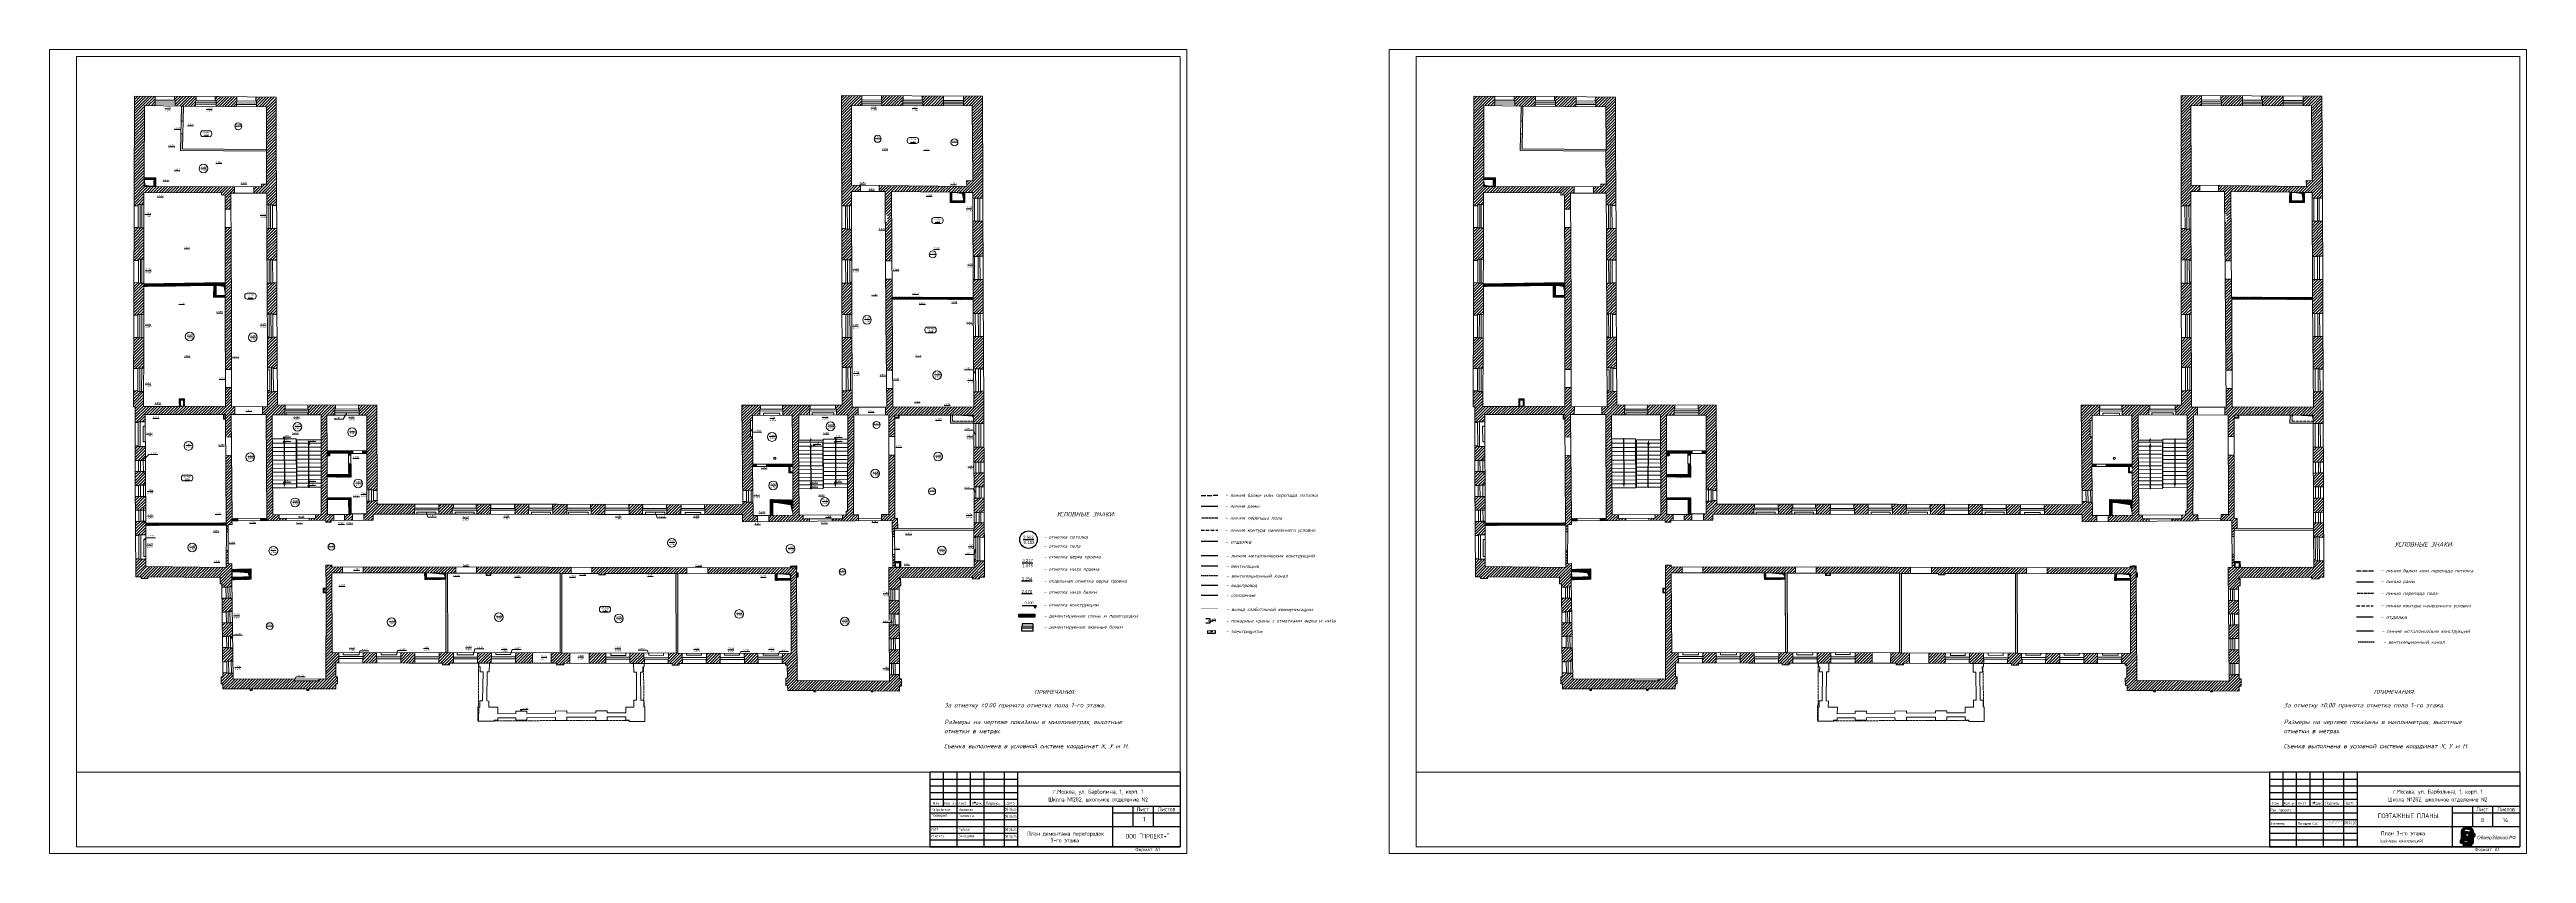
# Paper-space layout 'пробн' of a CAD drawing. Header units: millimetres. Extents: x 490 to 183632, y 148 to 59548.
# The model-space entities are those that its viewports show. They can reach past a viewport. Long polylines and large blocks are cut down to what shows.
import ezdxf
from ezdxf.enums import TextEntityAlignment as Align

# ---------------------------------------------------------------- set-up
doc = ezdxf.new("R2010")
doc.units = ezdxf.units.MM
for name, pattern in [('334', [5, 4, -1]), ('ACAD_ISO02W100', [15, 12, -3]), ('ACAD_ISO10W100', [18, 12, -3, 0, -3])]:
    doc.linetypes.add(name, pattern=pattern)
doc.layers.add('Дренаж', color=160, linetype='Continuous', lineweight=20)
doc.layers.add('Рамка', color=7, linetype='Continuous', lineweight=25)
for name, color, linetype in [('Контур', 7, 'Continuous'), ('Отметки', 7, 'Continuous'), ('Перепад', 251, 'ACAD_ISO02W100'), ('подпись_', 7, 'Continuous'), ('Рама', 121, 'Continuous'), ('Штриховка', 252, 'Continuous')]:
    doc.layers.add(name, color=color, linetype=linetype)
doc.styles.add('CIFRY', font='ROMANT.shx', dxfattribs={"oblique": 15, "height": 125})
doc.styles.add('ISOCPEUR', font='isocpeur.ttf', dxfattribs={"width": 0.95})
doc.styles.add('NAKLON', font='ROMANS.shx', dxfattribs={"oblique": 15, "height": 125})
doc.styles.add('ROMANC', font='ROMANC.shx', dxfattribs={"height": 125})
doc.styles.add('rus', font='Rusw2.shx', dxfattribs={"height": 0.06})
doc.styles.add('style1', font='ariali.ttf')
doc.dimstyles.new('GENPLAN_isoc', dxfattribs={"dimscale": 0.1, "dimtxt": 1.3, "dimasz": 0.3, "dimexe": 0.4, "dimexo": 0, "dimgap": 0.4, "dimtad": 1, "dimdec": 0, "dimlfac": 1000, "dimzin": 0, "dimtxsty": 'ISOCPEUR', "dimblk1": 'OBLIQUE', "dimblk2": 'OBLIQUE', "dimsah": 1, "dimcen": -1, "dimaunit": 1, "dimadec": 3, "dimazin": 0, "dimtfac": 0.75, "dimtdec": 0, "dimtix": 1, "dimtmove": 1, "dimatfit": 3, "dimldrblk": 'NONE', "dimfxl": 1, "dimtvp": 0.6, "dimarcsym": 0})
pattern_1 = [(45, (-1078.652, -1034.774), (-22.4506403, 22.4506403), []), (135, (-1078.652, -1034.774), (-67.3519209, 22.4506403), [79.375, -47.625])]

# ---------------------------------------------------------------- blocks, each defined once
blk = doc.blocks.new('Плющев Сергей')
at = {"layer": 'подпись_', "color": 5, "lineweight": 15, "const_width": 0.05, "flags": 128}
for points in [[(1275.6, 673.9), (1275.6, 674.3), (1275.7, 674.6), (1275.9, 675), (1276, 675.3), (1276, 675.6), (1275.8, 675.7), (1275.7, 675.7), (1275.6, 675.6), (1275.3, 675.5), (1274.9, 675.1), (1274.3, 673.9), (1273.5, 672.3), (1273, 671), (1272.7, 670.3), (1272.6, 669.8), (1272.6, 669.6), (1272.6, 669.5), (1272.8, 669.4), (1273, 669.4), (1273.4, 669.5), (1273.8, 669.7), (1274.6, 670.4), (1275.4, 671.3), (1276.7, 673), (1277.7, 674.3), (1278.7, 675.8), (1279.2, 676.7), (1279.5, 677.4), (1279.7, 677.8), (1279.8, 678), (1279.9, 678.1), (1280.2, 678.1), (1280.5, 677.9), (1280.4, 677.7), (1280, 677), (1279.3, 675.9), (1278.3, 673.5), (1277.7, 672.4), (1277.1, 671.4), (1277, 671.1), (1276.9, 671), (1276.8, 671), (1276.8, 671.2), (1276.6, 671.6), (1276.1, 672.3), (1275.7, 672.7), (1275.3, 672.9), (1275, 673.1), (1274.9, 673.2), (1274.7, 673.1), (1274.6, 673), (1274.2, 672.5), (1273.8, 671.7), (1273.5, 671.3), (1273.5, 671.1), (1273.4, 670.9), (1273.4, 670.8), (1273.5, 670.7), (1273.7, 670.8), (1275, 672.7), (1275.4, 673.4), (1276.3, 674.1), (1277.9, 675.4), (1281.2, 678), (1283.6, 679.8), (1284.5, 680.4), (1286.3, 681.5), (1287.5, 682.2), (1288, 682.5), (1288.3, 682.6), (1288.3, 682.6), (1288.3, 682.6), (1288.3, 682.5), (1288.1, 682.2), (1287.7, 681.9), (1285.1, 680), (1282.8, 678.4), (1281, 676.8), (1279.3, 675), (1278.4, 673.9)], [(1278.3, 673.7), (1280, 675.3), (1281.1, 676.2), (1282, 677), (1283, 677.8), (1283.7, 678.3), (1284.3, 678.7), (1284.7, 679.1)], [(1282.6, 677.4), (1282.2, 676.8), (1282, 676.5), (1281.7, 676.2), (1281.6, 676), (1281.6, 675.8), (1281.7, 675.8), (1282.5, 676.7), (1282.9, 677.2), (1283.8, 677.9), (1284.4, 678.4), (1284.6, 678.6), (1284.6, 678.7), (1284.6, 678.8), (1284.5, 678.9)], [(1284.6, 678.7), (1285.6, 679.4), (1286.1, 679.8), (1286.5, 680.1), (1286.7, 680.3), (1286.9, 680.6), (1286.9, 680.7), (1286.9, 680.7), (1286.8, 680.7), (1286.2, 680.4)], [(1286, 679.7), (1285.9, 679.5), (1285.9, 679.4), (1285.9, 679.3), (1285.9, 679.2), (1286, 679.2), (1286.5, 679.5), (1287.3, 680.1), (1288.1, 680.7), (1288.4, 680.9), (1288.5, 680.9), (1288.5, 680.8), (1287.8, 680.4), (1287.4, 680.1), (1287.4, 680), (1287.5, 679.9), (1287.5, 679.8), (1287.6, 679.8), (1288.3, 680.2), (1289.5, 681.1), (1291.1, 682.1), (1292.7, 683.1), (1294.6, 684.2), (1295.7, 684.9)], [(1298, 686.5), (1297.8, 686.4), (1297.7, 686.3), (1297.6, 686.2), (1297.5, 686.2), (1297.5, 686.1), (1297.4, 686.1), (1297.4, 686.1), (1297.3, 686), (1297.3, 686), (1297.2, 686), (1297.2, 685.9), (1297.1, 685.9), (1297.1, 685.9), (1297.1, 685.9), (1297, 685.8), (1297, 685.8), (1297, 685.8), (1296.9, 685.8), (1296.9, 685.7), (1296.9, 685.7), (1296.8, 685.7), (1296.8, 685.7), (1296.8, 685.7), (1296.7, 685.6), (1296.7, 685.6), (1296.7, 685.6), (1296.7, 685.6), (1296.6, 685.6), (1296.6, 685.5), (1296.6, 685.5), (1296.5, 685.5), (1296.5, 685.5), (1296.5, 685.5), (1296.5, 685.5), (1296.4, 685.4), (1296.4, 685.4), (1296.4, 685.4), (1296.4, 685.4), (1296.3, 685.4), (1296.3, 685.3), (1296.2, 685.3), (1296.2, 685.3), (1296.1, 685.2), (1296.1, 685.2), (1296, 685.2), (1295.9, 685.1), (1295.8, 685), (1295.7, 684.9)]]:
    blk.add_lwpolyline(points, dxfattribs=at)
blk = doc.blocks.new('ОбмерЗданий')
at = {"layer": 'Контур', "ltscale": 0.03}
h = blk.add_hatch(color=88, dxfattribs=at)
h.dxf.hatch_style = 1
h.paths.add_polyline_path([(-13556.97, 17241.26, 0.414214), (-13557.01, 17241.3), (-13557.14, 17241.3), (-13557.28, 17241.3, 0.414214), (-13557.32, 17241.26), (-13557.32, 17240.98, 0.414214), (-13557.28, 17240.94), (-13557.14, 17240.94), (-13557.01, 17240.94, 0.414214), (-13556.97, 17240.98)], flags=17)
h.paths.add_polyline_path([(-13557.01, 17241.12, -1), (-13557.27, 17241.12, -1)], flags=16)
h.paths.add_polyline_path([(-13557.03, 17241.12, -1), (-13557.26, 17241.12, -1)], flags=0)
h.paths.add_polyline_path([(-13556.86, 17240.75, 0.414214), (-13556.89, 17240.78), (-13557.14, 17240.78), (-13557.39, 17240.78, 0.414214), (-13557.42, 17240.75), (-13557.42, 17240.53, 0.414214), (-13557.41, 17240.52), (-13556.87, 17240.52, 0.414214), (-13556.86, 17240.53)], flags=17)
h.paths.add_polyline_path([(-13556.98, 17240.75), (-13556.98, 17240.75, -0.414214), (-13556.96, 17240.76), (-13556.94, 17240.76, -0.414214), (-13556.93, 17240.75), (-13556.93, 17240.75, -0.414214), (-13556.94, 17240.73), (-13556.96, 17240.73, -0.414214)], flags=16)
h.paths.add_polyline_path([(-13557.03, 17240.73), (-13557.05, 17240.73, -0.414214), (-13557.06, 17240.75), (-13557.06, 17240.75, -0.414214), (-13557.05, 17240.76), (-13557.03, 17240.76, -0.414214), (-13557.01, 17240.75), (-13557.01, 17240.75, -0.414214)], flags=16)
h.paths.add_polyline_path([(-13556.99, 17240.68), (-13556.99, 17240.68, -0.414214), (-13557, 17240.67), (-13557.02, 17240.67, -0.414214), (-13557.04, 17240.68), (-13557.04, 17240.68, -0.414214), (-13557.02, 17240.69), (-13557, 17240.69, -0.414214)], flags=16)
h.paths.add_polyline_path([(-13556.96, 17240.69), (-13556.94, 17240.69, -0.414214), (-13556.93, 17240.68), (-13556.93, 17240.68, -0.414214), (-13556.94, 17240.67), (-13556.96, 17240.67, -0.414214), (-13556.98, 17240.68), (-13556.98, 17240.68, -0.414214)], flags=16)
h.paths.add_polyline_path([(-13556.99, 17240.64), (-13556.99, 17240.64, -0.414214), (-13557, 17240.63), (-13557.02, 17240.63, -0.414214), (-13557.04, 17240.64), (-13557.04, 17240.64, -0.414214), (-13557.02, 17240.66), (-13557, 17240.66, -0.414214)], flags=16)
h.paths.add_polyline_path([(-13557.05, 17240.68), (-13557.05, 17240.68, -0.414214), (-13557.06, 17240.67), (-13557.08, 17240.67, -0.414214), (-13557.1, 17240.68), (-13557.1, 17240.68, -0.414214), (-13557.08, 17240.69), (-13557.06, 17240.69, -0.414214)], flags=16)
h.paths.add_polyline_path([(-13556.96, 17240.66), (-13556.94, 17240.66, -0.414214), (-13556.93, 17240.64), (-13556.93, 17240.64, -0.414214), (-13556.94, 17240.63), (-13556.96, 17240.63, -0.414214), (-13556.98, 17240.64), (-13556.98, 17240.64, -0.414214)], flags=16)
h.paths.add_polyline_path([(-13556.9, 17240.69), (-13556.88, 17240.69, -0.414214), (-13556.87, 17240.68), (-13556.87, 17240.68, -0.414214), (-13556.88, 17240.67), (-13556.9, 17240.67, -0.414214), (-13556.92, 17240.68), (-13556.92, 17240.68, -0.414214)], flags=16)
h.paths.add_polyline_path([(-13557.05, 17240.64), (-13557.05, 17240.64, -0.414214), (-13557.06, 17240.63), (-13557.08, 17240.63, -0.414214), (-13557.1, 17240.64), (-13557.1, 17240.64, -0.414214), (-13557.08, 17240.66), (-13557.06, 17240.66, -0.414214)], flags=16)
h.paths.add_polyline_path([(-13557, 17240.62, -0.414214), (-13556.99, 17240.61), (-13556.99, 17240.6, -0.414214), (-13557, 17240.59), (-13557.02, 17240.59, -0.414214), (-13557.04, 17240.6), (-13557.04, 17240.61, -0.414214), (-13557.02, 17240.62)], flags=16)
h.paths.add_polyline_path([(-13556.9, 17240.66), (-13556.88, 17240.66, -0.414214), (-13556.87, 17240.64), (-13556.87, 17240.64, -0.414214), (-13556.88, 17240.63), (-13556.9, 17240.63, -0.414214), (-13556.92, 17240.64), (-13556.92, 17240.64, -0.414214)], flags=16)
h.paths.add_polyline_path([(-13556.96, 17240.62), (-13556.94, 17240.62, -0.414214), (-13556.93, 17240.61), (-13556.93, 17240.6, -0.414214), (-13556.94, 17240.59), (-13556.96, 17240.59, -0.414214), (-13556.98, 17240.6), (-13556.98, 17240.61, -0.414214)], flags=16)
h.paths.add_polyline_path([(-13557.11, 17240.58, -0.414214), (-13557.15, 17240.54), (-13557.37, 17240.54, -0.414214), (-13557.41, 17240.58), (-13557.41, 17240.72, -0.414214), (-13557.37, 17240.76), (-13557.15, 17240.76, -0.414214), (-13557.11, 17240.72)], flags=0)
h.paths.add_polyline_path([(-13557.05, 17240.61), (-13557.05, 17240.6, -0.414214), (-13557.06, 17240.59), (-13557.08, 17240.59, -0.414214), (-13557.1, 17240.6), (-13557.1, 17240.61, -0.414214), (-13557.08, 17240.62), (-13557.06, 17240.62, -0.414214)], flags=16)
h.paths.add_polyline_path([(-13556.9, 17240.62), (-13556.88, 17240.62, -0.414214), (-13556.87, 17240.61), (-13556.87, 17240.6, -0.414214), (-13556.88, 17240.59), (-13556.9, 17240.59, -0.414214), (-13556.92, 17240.6), (-13556.92, 17240.61, -0.414214)], flags=16)
h.paths.add_polyline_path([(-13557.14, 17240.72), (-13557.14, 17240.59, -0.414214), (-13557.16, 17240.57), (-13557.36, 17240.57, -0.414214), (-13557.38, 17240.59), (-13557.38, 17240.72, -0.414214), (-13557.36, 17240.74), (-13557.16, 17240.74, -0.414214)], flags=0)
h.paths.add_polyline_path([(-13557, 17240.58, -0.414214), (-13556.99, 17240.56), (-13556.99, 17240.56, -0.414214), (-13557, 17240.55), (-13557.02, 17240.55, -0.414214), (-13557.04, 17240.56), (-13557.04, 17240.56, -0.414214), (-13557.02, 17240.58)], flags=16)
h.paths.add_polyline_path([(-13556.96, 17240.58), (-13556.94, 17240.58, -0.414214), (-13556.93, 17240.56), (-13556.93, 17240.56, -0.414214), (-13556.94, 17240.55), (-13556.96, 17240.55, -0.414214), (-13556.98, 17240.56), (-13556.98, 17240.56, -0.414214)], flags=16)
h.paths.add_polyline_path([(-13557.05, 17240.56), (-13557.05, 17240.56, -0.414214), (-13557.06, 17240.55), (-13557.08, 17240.55, -0.414214), (-13557.1, 17240.56), (-13557.1, 17240.56, -0.414214), (-13557.08, 17240.58), (-13557.06, 17240.58, -0.414214)], flags=16)
h.paths.add_polyline_path([(-13556.9, 17240.58), (-13556.88, 17240.58, -0.414214), (-13556.87, 17240.56), (-13556.87, 17240.56, -0.414214), (-13556.88, 17240.55), (-13556.9, 17240.55, -0.414214), (-13556.92, 17240.56), (-13556.92, 17240.56, -0.414214)], flags=16)
h.paths.add_polyline_path([(-13557.11, 17240.72, 0.414214), (-13557.15, 17240.76), (-13557.37, 17240.76, 0.414214), (-13557.41, 17240.72), (-13557.41, 17240.58, 0.414214), (-13557.37, 17240.54), (-13557.15, 17240.54, 0.414214), (-13557.11, 17240.58)], flags=16)
h.paths.add_polyline_path([(-13557.14, 17240.59, -0.414214), (-13557.16, 17240.57), (-13557.36, 17240.57, -0.414214), (-13557.38, 17240.59), (-13557.38, 17240.72, -0.414214), (-13557.36, 17240.74), (-13557.16, 17240.74, -0.414214), (-13557.14, 17240.72)], flags=0)
h.paths.add_polyline_path([(-13556.76, 17241.45, 0.202632), (-13556.77, 17241.49), (-13556.93, 17241.64, 0.195198), (-13556.97, 17241.66), (-13557.14, 17241.66), (-13557.31, 17241.66, 0.195198), (-13557.35, 17241.64), (-13557.51, 17241.49, 0.202632), (-13557.53, 17241.45), (-13557.53, 17240.55, 0.414214), (-13557.5, 17240.52), (-13557.48, 17240.52), (-13557.48, 17240.75, -0.414214), (-13557.39, 17240.83), (-13557.37, 17240.83), (-13557.37, 17241.3, 0.231745), (-13557.39, 17241.35), (-13557.42, 17241.37, -0.444568), (-13557.43, 17241.48), (-13557.33, 17241.58, -0.195198), (-13557.26, 17241.61), (-13557.14, 17241.61), (-13557.03, 17241.61, -0.195198), (-13556.95, 17241.58), (-13556.85, 17241.48, -0.444568), (-13556.86, 17241.37), (-13556.89, 17241.35, 0.231745), (-13556.91, 17241.3), (-13556.91, 17240.83), (-13556.89, 17240.83, -0.414214), (-13556.81, 17240.75), (-13556.81, 17240.52), (-13556.78, 17240.52, 0.414214), (-13556.76, 17240.55)])
h = blk.add_hatch(color=253, dxfattribs=at)
h.dxf.hatch_style = 1
h.paths.add_polyline_path([(-13557.11, 17240.72, 0.414214), (-13557.15, 17240.76), (-13557.37, 17240.76, 0.414214), (-13557.41, 17240.72), (-13557.41, 17240.58, 0.414214), (-13557.37, 17240.54), (-13557.15, 17240.54, 0.414214), (-13557.11, 17240.58)])
h.paths.add_polyline_path([(-13557.14, 17240.59, -0.414214), (-13557.16, 17240.57), (-13557.36, 17240.57, -0.414214), (-13557.38, 17240.59), (-13557.38, 17240.72, -0.414214), (-13557.36, 17240.74), (-13557.16, 17240.74, -0.414214), (-13557.14, 17240.72)], flags=16)
h = blk.add_hatch(color=252, dxfattribs=at)
h.dxf.hatch_style = 1
h.paths.add_polyline_path([(-13556.93, 17240.64), (-13556.93, 17240.64, 0.414214), (-13556.94, 17240.66), (-13556.96, 17240.66, 0.414214), (-13556.98, 17240.64), (-13556.98, 17240.64, 0.414214), (-13556.96, 17240.63), (-13556.94, 17240.63, 0.414214)])
h.paths.add_polyline_path([(-13556.93, 17240.68), (-13556.93, 17240.68, 0.414214), (-13556.94, 17240.69), (-13556.96, 17240.69, 0.414214), (-13556.98, 17240.68), (-13556.98, 17240.68, 0.414214), (-13556.96, 17240.67), (-13556.94, 17240.67, 0.414214)])
h.paths.add_polyline_path([(-13557, 17240.67), (-13557.02, 17240.67, -0.414214), (-13557.04, 17240.68), (-13557.04, 17240.68, -0.414214), (-13557.02, 17240.69), (-13557, 17240.69, -0.414214), (-13556.99, 17240.68), (-13556.99, 17240.68, -0.414214)])
h.paths.add_polyline_path([(-13557.05, 17240.68), (-13557.05, 17240.68, 0.414214), (-13557.06, 17240.69), (-13557.08, 17240.69, 0.414214), (-13557.1, 17240.68), (-13557.1, 17240.68, 0.414214), (-13557.08, 17240.67), (-13557.06, 17240.67, 0.414214)])
h.paths.add_polyline_path([(-13557.06, 17240.66), (-13557.08, 17240.66, 0.414214), (-13557.1, 17240.64), (-13557.1, 17240.64, 0.414214), (-13557.08, 17240.63), (-13557.06, 17240.63, 0.414214), (-13557.05, 17240.64), (-13557.05, 17240.64, 0.414214)])
h.paths.add_polyline_path([(-13557.06, 17240.62), (-13557.08, 17240.62, 0.414214), (-13557.1, 17240.61), (-13557.1, 17240.6, 0.414214), (-13557.08, 17240.59), (-13557.06, 17240.59, 0.414214), (-13557.05, 17240.6), (-13557.05, 17240.61, 0.414214)])
h.paths.add_polyline_path([(-13557.05, 17240.56, -0.414214), (-13557.06, 17240.55), (-13557.08, 17240.55, -0.414214), (-13557.1, 17240.56), (-13557.1, 17240.56, -0.414214), (-13557.08, 17240.58), (-13557.06, 17240.58, -0.414214), (-13557.05, 17240.56)])
h.paths.add_polyline_path([(-13556.99, 17240.56, 0.414214), (-13557, 17240.58), (-13557.02, 17240.58, 0.414214), (-13557.04, 17240.56), (-13557.04, 17240.56, 0.414214), (-13557.02, 17240.55), (-13557, 17240.55, 0.414214), (-13556.99, 17240.56)])
h.paths.add_polyline_path([(-13557, 17240.62), (-13557.02, 17240.62, 0.414214), (-13557.04, 17240.61), (-13557.04, 17240.6, 0.414214), (-13557.02, 17240.59), (-13557, 17240.59, 0.414214), (-13556.99, 17240.6), (-13556.99, 17240.61, 0.414214)])
h.paths.add_polyline_path([(-13557, 17240.66), (-13557.02, 17240.66, 0.414214), (-13557.04, 17240.64), (-13557.04, 17240.64, 0.414214), (-13557.02, 17240.63), (-13557, 17240.63, 0.414214), (-13556.99, 17240.64), (-13556.99, 17240.64, 0.414214)])
h.paths.add_polyline_path([(-13556.87, 17240.68), (-13556.87, 17240.68, 0.414214), (-13556.88, 17240.69), (-13556.9, 17240.69, 0.414214), (-13556.92, 17240.68), (-13556.92, 17240.68, 0.414214), (-13556.9, 17240.67), (-13556.88, 17240.67, 0.414214)])
h.paths.add_polyline_path([(-13556.88, 17240.66), (-13556.9, 17240.66, 0.414214), (-13556.92, 17240.64), (-13556.92, 17240.64, 0.414214), (-13556.9, 17240.63), (-13556.88, 17240.63, 0.414214), (-13556.87, 17240.64), (-13556.87, 17240.64, 0.414214)])
h.paths.add_polyline_path([(-13556.88, 17240.62), (-13556.9, 17240.62, 0.414214), (-13556.92, 17240.61), (-13556.92, 17240.6, 0.414214), (-13556.9, 17240.59), (-13556.88, 17240.59, 0.414214), (-13556.87, 17240.6), (-13556.87, 17240.61, 0.414214)])
h.paths.add_polyline_path([(-13556.87, 17240.56), (-13556.87, 17240.56, 0.414214), (-13556.88, 17240.58), (-13556.9, 17240.58, 0.414214), (-13556.92, 17240.56), (-13556.92, 17240.56, 0.414214), (-13556.9, 17240.55), (-13556.88, 17240.55, 0.414214)])
h.paths.add_polyline_path([(-13556.93, 17240.56), (-13556.93, 17240.56, 0.414214), (-13556.94, 17240.58), (-13556.96, 17240.58, 0.414214), (-13556.98, 17240.56), (-13556.98, 17240.56, 0.414214), (-13556.96, 17240.55), (-13556.94, 17240.55, 0.414214)])
h.paths.add_polyline_path([(-13556.94, 17240.62), (-13556.96, 17240.62, 0.414214), (-13556.98, 17240.61), (-13556.98, 17240.6, 0.414214), (-13556.96, 17240.59), (-13556.94, 17240.59, 0.414214), (-13556.93, 17240.6), (-13556.93, 17240.61, 0.414214)])
h.paths.add_polyline_path([(-13556.93, 17240.75, 0.414214), (-13556.94, 17240.76), (-13556.96, 17240.76, 0.414214), (-13556.98, 17240.75), (-13556.98, 17240.75, 0.414214), (-13556.96, 17240.73), (-13556.94, 17240.73, 0.414214), (-13556.93, 17240.75)])
h.paths.add_polyline_path([(-13557.01, 17240.75, 0.414214), (-13557.03, 17240.76), (-13557.05, 17240.76, 0.414214), (-13557.06, 17240.75), (-13557.06, 17240.75, 0.414214), (-13557.05, 17240.73), (-13557.03, 17240.73, 0.414214), (-13557.01, 17240.75)])
at = {"layer": 'Штриховка', "ltscale": 0.03}
h = blk.add_hatch(color=252, dxfattribs=at)
h.dxf.hatch_style = 1
h.paths.add_polyline_path([(-13557.06, 17240.69), (-13557.08, 17240.69, 0.414214), (-13557.1, 17240.68), (-13557.1, 17240.68, 0.414214), (-13557.08, 17240.67), (-13557.06, 17240.67, 0.414214), (-13557.05, 17240.68), (-13557.05, 17240.68, 0.414214)], flags=0)
h.paths.add_polyline_path([(-13557, 17240.69), (-13557.02, 17240.69, 0.414214), (-13557.04, 17240.68), (-13557.04, 17240.68, 0.414214), (-13557.02, 17240.67), (-13557, 17240.67, 0.414214), (-13556.99, 17240.68), (-13556.99, 17240.68, 0.414214)], flags=0)
h.paths.add_polyline_path([(-13556.93, 17240.68), (-13556.93, 17240.68, 0.414214), (-13556.94, 17240.69), (-13556.96, 17240.69, 0.414214), (-13556.98, 17240.68), (-13556.98, 17240.68, 0.414214), (-13556.96, 17240.67), (-13556.94, 17240.67, 0.414214)], flags=0)
h.paths.add_polyline_path([(-13556.87, 17240.68), (-13556.87, 17240.68, 0.414214), (-13556.88, 17240.69), (-13556.9, 17240.69, 0.414214), (-13556.92, 17240.68), (-13556.92, 17240.68, 0.414214), (-13556.9, 17240.67), (-13556.88, 17240.67, 0.414214)], flags=0)
h.paths.add_polyline_path([(-13556.88, 17240.66), (-13556.9, 17240.66, 0.414214), (-13556.92, 17240.64), (-13556.92, 17240.64, 0.414214), (-13556.9, 17240.63), (-13556.88, 17240.63, 0.414214), (-13556.87, 17240.64), (-13556.87, 17240.64, 0.414214)], flags=0)
h.paths.add_polyline_path([(-13556.87, 17240.6), (-13556.87, 17240.61, 0.414214), (-13556.88, 17240.62), (-13556.9, 17240.62, 0.414214), (-13556.92, 17240.61), (-13556.92, 17240.6, 0.414214), (-13556.9, 17240.59), (-13556.88, 17240.59, 0.414214)], flags=0)
h.paths.add_polyline_path([(-13556.94, 17240.62), (-13556.96, 17240.62, 0.414214), (-13556.98, 17240.61), (-13556.98, 17240.6, 0.414214), (-13556.96, 17240.59), (-13556.94, 17240.59, 0.414214), (-13556.93, 17240.6), (-13556.93, 17240.61, 0.414214)], flags=0)
h.paths.add_polyline_path([(-13556.99, 17240.61, 0.414214), (-13557, 17240.62), (-13557.02, 17240.62, 0.414214), (-13557.04, 17240.61), (-13557.04, 17240.6, 0.414214), (-13557.02, 17240.59), (-13557, 17240.59, 0.414214), (-13556.99, 17240.6)], flags=0)
h.paths.add_polyline_path([(-13557.06, 17240.62), (-13557.08, 17240.62, 0.414214), (-13557.1, 17240.61), (-13557.1, 17240.6, 0.414214), (-13557.08, 17240.59), (-13557.06, 17240.59, 0.414214), (-13557.05, 17240.6), (-13557.05, 17240.61, 0.414214)], flags=0)
h.paths.add_polyline_path([(-13557.05, 17240.56), (-13557.05, 17240.56, 0.414214), (-13557.06, 17240.58), (-13557.08, 17240.58, 0.414214), (-13557.1, 17240.56), (-13557.1, 17240.56, 0.414214), (-13557.08, 17240.55), (-13557.06, 17240.55, 0.414214)], flags=0)
h.paths.add_polyline_path([(-13556.99, 17240.56, 0.414214), (-13557, 17240.58), (-13557.02, 17240.58, 0.414214), (-13557.04, 17240.56), (-13557.04, 17240.56, 0.414214), (-13557.02, 17240.55), (-13557, 17240.55, 0.414214), (-13556.99, 17240.56)], flags=0)
h.paths.add_polyline_path([(-13556.94, 17240.58), (-13556.96, 17240.58, 0.414214), (-13556.98, 17240.56), (-13556.98, 17240.56, 0.414214), (-13556.96, 17240.55), (-13556.94, 17240.55, 0.414214), (-13556.93, 17240.56), (-13556.93, 17240.56, 0.414214)], flags=0)
h.paths.add_polyline_path([(-13556.87, 17240.56, 0.414214), (-13556.88, 17240.58), (-13556.9, 17240.58, 0.414214), (-13556.92, 17240.56), (-13556.92, 17240.56, 0.414214), (-13556.9, 17240.55), (-13556.88, 17240.55, 0.414214), (-13556.87, 17240.56)], flags=0)
h.paths.add_polyline_path([(-13556.7, 17240.56), (-13556.7, 17240.99), (-13556.64, 17240.99, 0.414214), (-13556.6, 17241.03), (-13556.6, 17241.2, 0.414214), (-13556.64, 17241.25), (-13556.7, 17241.25), (-13556.7, 17241.44, 0.202632), (-13556.74, 17241.53), (-13556.89, 17241.68, 0.195198), (-13556.98, 17241.71), (-13557.14, 17241.71), (-13557.3, 17241.71, 0.195198), (-13557.39, 17241.68), (-13557.54, 17241.53, 0.202632), (-13557.58, 17241.44), (-13557.58, 17240.75), (-13557.64, 17240.75, 0.414214), (-13557.68, 17240.71), (-13557.68, 17240.58, 0.414214), (-13557.64, 17240.54), (-13557.58, 17240.54, 0.385363), (-13557.5, 17240.47), (-13557.46, 17240.47), (-13557.41, 17240.42, 0.364728), (-13557.45, 17240.36), (-13557.45, 17240.32, 0.414214), (-13557.4, 17240.26), (-13557.14, 17240.26), (-13556.89, 17240.26, 0.414214), (-13556.83, 17240.32), (-13556.83, 17240.36, 0.364728), (-13556.88, 17240.42), (-13556.83, 17240.47), (-13556.78, 17240.47, 0.422441)])
h.paths.add_polyline_path([(-13557.42, 17240.53), (-13557.42, 17240.75, -0.414214), (-13557.39, 17240.78), (-13557.14, 17240.78), (-13556.89, 17240.78, -0.414214), (-13556.86, 17240.75), (-13556.86, 17240.53, -0.414214), (-13556.87, 17240.52), (-13557.14, 17240.52), (-13557.41, 17240.52, -0.414214)], flags=16)
h.paths.add_polyline_path([(-13557.5, 17240.52, -0.414214), (-13557.53, 17240.55), (-13557.53, 17241.45, -0.202632), (-13557.51, 17241.49), (-13557.35, 17241.64, -0.195198), (-13557.31, 17241.66), (-13557.14, 17241.66), (-13556.97, 17241.66, -0.195198), (-13556.93, 17241.64), (-13556.77, 17241.49, -0.202632), (-13556.76, 17241.45), (-13556.76, 17240.55, -0.414214), (-13556.78, 17240.52), (-13556.81, 17240.52), (-13556.81, 17240.75, 0.414214), (-13556.89, 17240.83), (-13556.91, 17240.83), (-13556.97, 17240.83), (-13557.14, 17240.83), (-13557.32, 17240.83), (-13557.37, 17240.83), (-13557.39, 17240.83, 0.414214), (-13557.48, 17240.75), (-13557.48, 17240.52)], flags=16)
h.paths.add_polyline_path([(-13557.39, 17240.47), (-13557.14, 17240.47), (-13556.9, 17240.47), (-13556.95, 17240.42), (-13557.14, 17240.42), (-13557.34, 17240.42)], flags=16)
h.paths.add_polyline_path([(-13557.41, 17240.58), (-13557.41, 17240.72, -0.414214), (-13557.37, 17240.76), (-13557.15, 17240.76, -0.414214), (-13557.11, 17240.72), (-13557.11, 17240.58, -0.414214), (-13557.15, 17240.54), (-13557.37, 17240.54, -0.414214)], flags=0)
h.paths.add_polyline_path([(-13557.38, 17240.59), (-13557.38, 17240.72, -0.414214), (-13557.36, 17240.74), (-13557.16, 17240.74, -0.414214), (-13557.14, 17240.72), (-13557.14, 17240.59, -0.414214), (-13557.16, 17240.57), (-13557.36, 17240.57, -0.414214)], flags=0)
h.paths.add_polyline_path([(-13557.4, 17240.37), (-13557.14, 17240.37), (-13556.89, 17240.37), (-13556.89, 17240.31), (-13557.14, 17240.31), (-13557.4, 17240.31)], flags=16)
h.paths.add_polyline_path([(-13557.58, 17240.59), (-13557.63, 17240.59), (-13557.63, 17240.7), (-13557.58, 17240.7)], flags=16)
h.paths.add_polyline_path([(-13557.1, 17240.56), (-13557.1, 17240.56, -0.414214), (-13557.08, 17240.58), (-13557.06, 17240.58, -0.414214), (-13557.05, 17240.56), (-13557.05, 17240.56, -0.414214), (-13557.06, 17240.55), (-13557.08, 17240.55, -0.414214)], flags=0)
h.paths.add_polyline_path([(-13557.1, 17240.6), (-13557.1, 17240.61, -0.414214), (-13557.08, 17240.62), (-13557.06, 17240.62, -0.414214), (-13557.05, 17240.61), (-13557.05, 17240.6, -0.414214), (-13557.06, 17240.59), (-13557.08, 17240.59, -0.414214)], flags=0)
h.paths.add_polyline_path([(-13557.32, 17241.32, 0.231745), (-13557.35, 17241.38), (-13557.39, 17241.41, -0.449072), (-13557.39, 17241.45), (-13557.3, 17241.54, -0.195198), (-13557.26, 17241.55), (-13557.14, 17241.55), (-13557.02, 17241.55, -0.195198), (-13556.99, 17241.54), (-13556.89, 17241.45, -0.449072), (-13556.9, 17241.41), (-13556.93, 17241.38, 0.231745), (-13556.97, 17241.32), (-13556.97, 17240.9, -0.121915), (-13557.01, 17240.89), (-13557.14, 17240.89), (-13557.27, 17240.89, -0.121915), (-13557.32, 17240.9)], flags=0)
h.paths.add_polyline_path([(-13557.1, 17240.64), (-13557.1, 17240.64, -0.414214), (-13557.08, 17240.66), (-13557.06, 17240.66, -0.414214), (-13557.05, 17240.64), (-13557.05, 17240.64, -0.414214), (-13557.06, 17240.63), (-13557.08, 17240.63, -0.414214)], flags=0)
h.paths.add_polyline_path([(-13557.1, 17240.68), (-13557.1, 17240.68, -0.414214), (-13557.08, 17240.69), (-13557.06, 17240.69, -0.414214), (-13557.05, 17240.68), (-13557.05, 17240.68, -0.414214), (-13557.06, 17240.67), (-13557.08, 17240.67, -0.414214)], flags=0)
h.paths.add_polyline_path([(-13557.04, 17240.56), (-13557.04, 17240.56, -0.414214), (-13557.02, 17240.58), (-13557, 17240.58, -0.414214), (-13556.99, 17240.56), (-13556.99, 17240.56, -0.414214), (-13557, 17240.55), (-13557.02, 17240.55, -0.414214)], flags=0)
h.paths.add_polyline_path([(-13557.04, 17240.6), (-13557.04, 17240.61, -0.414214), (-13557.02, 17240.62), (-13557, 17240.62, -0.414214), (-13556.99, 17240.61), (-13556.99, 17240.6, -0.414214), (-13557, 17240.59), (-13557.02, 17240.59, -0.414214)], flags=0)
h.paths.add_polyline_path([(-13557.04, 17240.64), (-13557.04, 17240.64, -0.414214), (-13557.02, 17240.66), (-13557, 17240.66, -0.414214), (-13556.99, 17240.64), (-13556.99, 17240.64, -0.414214), (-13557, 17240.63), (-13557.02, 17240.63, -0.414214)], flags=0)
h.paths.add_polyline_path([(-13557.04, 17240.68), (-13557.04, 17240.68, -0.414214), (-13557.02, 17240.69), (-13557, 17240.69, -0.414214), (-13556.99, 17240.68), (-13556.99, 17240.68, -0.414214), (-13557, 17240.67), (-13557.02, 17240.67, -0.414214)], flags=0)
h.paths.add_polyline_path([(-13557.06, 17240.75), (-13557.06, 17240.75, -0.414214), (-13557.05, 17240.76), (-13557.03, 17240.76, -0.414214), (-13557.01, 17240.75), (-13557.01, 17240.75, -0.414214), (-13557.03, 17240.73), (-13557.05, 17240.73, -0.414214)], flags=0)
h.paths.add_polyline_path([(-13556.98, 17240.56), (-13556.98, 17240.56, -0.414214), (-13556.96, 17240.58), (-13556.94, 17240.58, -0.414214), (-13556.93, 17240.56), (-13556.93, 17240.56, -0.414214), (-13556.94, 17240.55), (-13556.96, 17240.55, -0.414214)], flags=0)
h.paths.add_polyline_path([(-13557.32, 17240.98), (-13557.32, 17241.26, -0.414214), (-13557.28, 17241.3), (-13557.14, 17241.3), (-13557.01, 17241.3, -0.414214), (-13556.97, 17241.26), (-13556.97, 17240.98, -0.414214), (-13557.01, 17240.94), (-13557.14, 17240.94), (-13557.28, 17240.94, -0.414214)], flags=0)
h.paths.add_polyline_path([(-13556.98, 17240.6), (-13556.98, 17240.61, -0.414214), (-13556.96, 17240.62), (-13556.94, 17240.62, -0.414214), (-13556.93, 17240.61), (-13556.93, 17240.6, -0.414214), (-13556.94, 17240.59), (-13556.96, 17240.59, -0.414214)], flags=0)
h.paths.add_polyline_path([(-13556.98, 17240.64), (-13556.98, 17240.64, -0.414214), (-13556.96, 17240.66), (-13556.94, 17240.66, -0.414214), (-13556.93, 17240.64), (-13556.93, 17240.64, -0.414214), (-13556.94, 17240.63), (-13556.96, 17240.63, -0.414214)], flags=0)
h.paths.add_polyline_path([(-13556.98, 17240.68), (-13556.98, 17240.68, -0.414214), (-13556.96, 17240.69), (-13556.94, 17240.69, -0.414214), (-13556.93, 17240.68), (-13556.93, 17240.68, -0.414214), (-13556.94, 17240.67), (-13556.96, 17240.67, -0.414214)], flags=0)
h.paths.add_polyline_path([(-13556.98, 17240.75), (-13556.98, 17240.75, -0.414214), (-13556.96, 17240.76), (-13556.94, 17240.76, -0.414214), (-13556.93, 17240.75), (-13556.93, 17240.75, -0.414214), (-13556.94, 17240.73), (-13556.96, 17240.73, -0.414214)], flags=0)
h.paths.add_polyline_path([(-13556.92, 17240.56), (-13556.92, 17240.56, -0.414214), (-13556.9, 17240.58), (-13556.88, 17240.58, -0.414214), (-13556.87, 17240.56), (-13556.87, 17240.56, -0.414214), (-13556.88, 17240.55), (-13556.9, 17240.55, -0.414214)], flags=0)
h.paths.add_polyline_path([(-13556.92, 17240.6), (-13556.92, 17240.61, -0.414214), (-13556.9, 17240.62), (-13556.88, 17240.62, -0.414214), (-13556.87, 17240.61), (-13556.87, 17240.6, -0.414214), (-13556.88, 17240.59), (-13556.9, 17240.59, -0.414214)], flags=0)
h.paths.add_polyline_path([(-13556.92, 17240.64), (-13556.92, 17240.64, -0.414214), (-13556.9, 17240.66), (-13556.88, 17240.66, -0.414214), (-13556.87, 17240.64), (-13556.87, 17240.64, -0.414214), (-13556.88, 17240.63), (-13556.9, 17240.63, -0.414214)], flags=0)
h.paths.add_polyline_path([(-13556.92, 17240.68), (-13556.92, 17240.68, -0.414214), (-13556.9, 17240.69), (-13556.88, 17240.69, -0.414214), (-13556.87, 17240.68), (-13556.87, 17240.68, -0.414214), (-13556.88, 17240.67), (-13556.9, 17240.67, -0.414214)], flags=0)
h.paths.add_polyline_path([(-13557.27, 17241.12, -1), (-13557.01, 17241.12, -1)], flags=0)
h.paths.add_polyline_path([(-13557.22, 17241.12, -1), (-13557.06, 17241.12, -1)], flags=0)
h.paths.add_polyline_path([(-13556.7, 17241.04), (-13556.7, 17241.19), (-13556.65, 17241.19), (-13556.65, 17241.04)], flags=16)
h = blk.add_hatch(color=252, dxfattribs=at)
h.dxf.hatch_style = 1
h.paths.add_polyline_path([(-13557.27, 17241.12, 1), (-13557.01, 17241.12, 1)], flags=17)
h.paths.add_polyline_path([(-13557.03, 17241.12, -1), (-13557.26, 17241.12, -1)], flags=16)
h.paths.add_polyline_path([(-13556.91, 17241.3, -0.231745), (-13556.89, 17241.35), (-13556.86, 17241.37, 0.444568), (-13556.85, 17241.48), (-13556.95, 17241.58, 0.195198), (-13557.03, 17241.61), (-13557.14, 17241.61), (-13557.26, 17241.61, 0.195198), (-13557.33, 17241.58), (-13557.43, 17241.48, 0.444568), (-13557.42, 17241.37), (-13557.39, 17241.35, -0.231745), (-13557.37, 17241.3), (-13557.37, 17240.83), (-13557.32, 17240.83), (-13557.32, 17241.32, 0.231745), (-13557.35, 17241.38), (-13557.39, 17241.41, -0.449072), (-13557.39, 17241.45), (-13557.3, 17241.54, -0.195198), (-13557.26, 17241.55), (-13557.14, 17241.55), (-13557.02, 17241.55, -0.195198), (-13556.99, 17241.54), (-13556.89, 17241.45, -0.449072), (-13556.9, 17241.41), (-13556.93, 17241.38, 0.231745), (-13556.97, 17241.32), (-13556.97, 17240.83), (-13556.91, 17240.83)])
h = blk.add_hatch(color=252, dxfattribs=at)
h.dxf.hatch_style = 1
h.paths.add_polyline_path([(-13556.96, 17241.34, 0.129067), (-13557.01, 17241.35), (-13557.14, 17241.35), (-13557.27, 17241.35, 0.129067), (-13557.32, 17241.34, -0.06061), (-13557.32, 17241.32), (-13557.32, 17241.26, -0.414214), (-13557.28, 17241.3), (-13557.14, 17241.3), (-13557.01, 17241.3, -0.414214), (-13556.97, 17241.26), (-13556.97, 17241.32, -0.06061)])
h.paths.add_polyline_path([(-13556.97, 17240.98, -0.414214), (-13557.01, 17240.94), (-13557.14, 17240.94), (-13557.28, 17240.94, -0.414214), (-13557.32, 17240.98), (-13557.32, 17240.9, 0.121915), (-13557.27, 17240.89), (-13557.14, 17240.89), (-13557.01, 17240.89, 0.121915), (-13556.97, 17240.9)])
at = {"layer": 'Контур', "ltscale": 0.03}
for p, q in [((-13557.58, 17240.75), (-13557.58, 17241.44)), ((-13557.54, 17241.53), (-13557.39, 17241.68)), ((-13557.53, 17240.55), (-13557.53, 17241.45)), ((-13557.53, 17240.99), (-13557.53, 17241.25)), ((-13557.51, 17241.49), (-13557.35, 17241.64)), ((-13557.43, 17241.48), (-13557.33, 17241.58)), ((-13557.42, 17241.37), (-13557.39, 17241.35)), ((-13557.39, 17241.45), (-13557.3, 17241.54)), ((-13557.39, 17241.41), (-13557.35, 17241.38)), ((-13557.37, 17241.3), (-13557.37, 17240.83)), ((-13557.37, 17241.25), (-13557.37, 17240.98)), ((-13557.32, 17241.32), (-13557.32, 17240.83)), ((-13557.32, 17241.26), (-13557.32, 17240.98)), ((-13557.14, 17241.66), (-13557.31, 17241.66)), ((-13557.14, 17241.71), (-13557.3, 17241.71)), ((-13557.14, 17241.3), (-13557.28, 17241.3)), ((-13557.14, 17241.35), (-13557.27, 17241.35)), ((-13557.14, 17241.61), (-13557.26, 17241.61)), ((-13557.14, 17241.55), (-13557.26, 17241.55)), ((-13557.14, 17241.71), (-13556.98, 17241.71)), ((-13557.14, 17241.66), (-13556.97, 17241.66)), ((-13557.14, 17241.61), (-13557.03, 17241.61)), ((-13557.14, 17241.55), (-13557.02, 17241.55)), ((-13557.14, 17241.35), (-13557.01, 17241.35)), ((-13557.14, 17241.3), (-13557.01, 17241.3)), ((-13556.89, 17241.45), (-13556.99, 17241.54)), ((-13556.97, 17241.32), (-13556.97, 17240.83)), ((-13556.97, 17241.26), (-13556.97, 17240.98)), ((-13556.85, 17241.48), (-13556.95, 17241.58)), ((-13556.77, 17241.49), (-13556.93, 17241.64)), ((-13556.9, 17241.41), (-13556.93, 17241.38)), ((-13556.91, 17241.3), (-13556.91, 17240.83)), ((-13556.91, 17241.25), (-13556.91, 17240.98)), ((-13556.74, 17241.53), (-13556.89, 17241.68)), ((-13556.86, 17241.37), (-13556.89, 17241.35)), ((-13556.76, 17240.55), (-13556.76, 17241.45)), ((-13556.76, 17240.99), (-13556.76, 17241.25)), ((-13556.7, 17241.25), (-13556.7, 17241.44)), ((-13556.7, 17241.25), (-13556.64, 17241.25)), ((-13556.7, 17241.04), (-13556.7, 17241.19)), ((-13556.7, 17241.04), (-13556.7, 17241.19)), ((-13556.7, 17241.19), (-13556.65, 17241.19)), ((-13556.65, 17241.04), (-13556.7, 17241.04)), ((-13556.65, 17241.19), (-13556.65, 17241.04)), ((-13556.6, 17241.2), (-13556.6, 17241.03)), ((-13557.68, 17240.71), (-13557.68, 17240.58)), ((-13557.58, 17240.75), (-13557.64, 17240.75)), ((-13557.64, 17240.54), (-13557.58, 17240.54)), ((-13557.58, 17240.7), (-13557.63, 17240.7)), ((-13557.63, 17240.7), (-13557.63, 17240.59)), ((-13557.63, 17240.59), (-13557.58, 17240.59)), ((-13557.58, 17240.59), (-13557.58, 17240.7)), ((-13557.58, 17240.59), (-13557.58, 17240.7)), ((-13557.48, 17240.52), (-13557.5, 17240.52)), ((-13557.46, 17240.47), (-13557.5, 17240.47)), ((-13557.48, 17240.52), (-13557.48, 17240.75)), ((-13557.46, 17240.47), (-13557.41, 17240.42)), ((-13557.45, 17240.36), (-13557.45, 17240.32)), ((-13557.42, 17240.53), (-13557.42, 17240.75)), ((-13557.41, 17240.58), (-13557.41, 17240.72)), ((-13556.87, 17240.52), (-13557.41, 17240.52)), ((-13556.89, 17240.37), (-13557.4, 17240.37)), ((-13557.4, 17240.37), (-13557.4, 17240.31)), ((-13557.4, 17240.31), (-13556.89, 17240.31)), ((-13557.4, 17240.26), (-13557.14, 17240.26)), ((-13557.39, 17240.83), (-13556.89, 17240.83)), ((-13557.14, 17240.78), (-13557.39, 17240.78)), ((-13557.39, 17240.47), (-13556.9, 17240.47)), ((-13557.39, 17240.47), (-13557.34, 17240.42)), ((-13557.38, 17240.59), (-13557.38, 17240.72)), ((-13557.37, 17240.76), (-13557.15, 17240.76)), ((-13557.15, 17240.54), (-13557.37, 17240.54)), ((-13557.36, 17240.74), (-13557.16, 17240.74)), ((-13557.16, 17240.57), (-13557.36, 17240.57)), ((-13557.34, 17240.42), (-13556.95, 17240.42)), ((-13557.28, 17240.94), (-13557.14, 17240.94)), ((-13557.27, 17240.89), (-13557.14, 17240.89)), ((-13557.01, 17240.94), (-13557.14, 17240.94)), ((-13557.01, 17240.89), (-13557.14, 17240.89)), ((-13557.14, 17240.78), (-13556.89, 17240.78)), ((-13557.14, 17240.72), (-13557.14, 17240.59)), ((-13556.89, 17240.26), (-13557.14, 17240.26)), ((-13557.11, 17240.72), (-13557.11, 17240.58)), ((-13557.1, 17240.68), (-13557.1, 17240.68)), ((-13557.1, 17240.64), (-13557.1, 17240.64)), ((-13557.1, 17240.6), (-13557.1, 17240.61)), ((-13557.1, 17240.56), (-13557.1, 17240.56)), ((-13557.08, 17240.69), (-13557.06, 17240.69)), ((-13557.06, 17240.67), (-13557.08, 17240.67)), ((-13557.08, 17240.66), (-13557.06, 17240.66)), ((-13557.06, 17240.63), (-13557.08, 17240.63)), ((-13557.08, 17240.62), (-13557.06, 17240.62)), ((-13557.06, 17240.59), (-13557.08, 17240.59)), ((-13557.08, 17240.58), (-13557.06, 17240.58)), ((-13557.06, 17240.55), (-13557.08, 17240.55)), ((-13557.06, 17240.75), (-13557.06, 17240.75)), ((-13557.05, 17240.76), (-13557.03, 17240.76)), ((-13557.03, 17240.73), (-13557.05, 17240.73)), ((-13557.05, 17240.68), (-13557.05, 17240.68)), ((-13557.05, 17240.64), (-13557.05, 17240.64)), ((-13557.05, 17240.61), (-13557.05, 17240.6)), ((-13557.05, 17240.56), (-13557.05, 17240.56)), ((-13557.04, 17240.68), (-13557.04, 17240.68)), ((-13557.04, 17240.64), (-13557.04, 17240.64)), ((-13557.04, 17240.6), (-13557.04, 17240.61)), ((-13557.04, 17240.56), (-13557.04, 17240.56)), ((-13557.02, 17240.69), (-13557, 17240.69)), ((-13557, 17240.67), (-13557.02, 17240.67)), ((-13557.02, 17240.66), (-13557, 17240.66)), ((-13557, 17240.63), (-13557.02, 17240.63)), ((-13557.02, 17240.62), (-13557, 17240.62)), ((-13557, 17240.59), (-13557.02, 17240.59)), ((-13557.02, 17240.58), (-13557, 17240.58)), ((-13557, 17240.55), (-13557.02, 17240.55)), ((-13557.01, 17240.75), (-13557.01, 17240.75)), ((-13556.99, 17240.68), (-13556.99, 17240.68)), ((-13556.99, 17240.64), (-13556.99, 17240.64)), ((-13556.99, 17240.61), (-13556.99, 17240.6)), ((-13556.99, 17240.56), (-13556.99, 17240.56)), ((-13556.98, 17240.75), (-13556.98, 17240.75)), ((-13556.98, 17240.68), (-13556.98, 17240.68)), ((-13556.98, 17240.64), (-13556.98, 17240.64)), ((-13556.98, 17240.6), (-13556.98, 17240.61)), ((-13556.98, 17240.56), (-13556.98, 17240.56)), ((-13556.96, 17240.76), (-13556.94, 17240.76)), ((-13556.94, 17240.73), (-13556.96, 17240.73)), ((-13556.96, 17240.69), (-13556.94, 17240.69)), ((-13556.94, 17240.67), (-13556.96, 17240.67)), ((-13556.96, 17240.66), (-13556.94, 17240.66)), ((-13556.94, 17240.63), (-13556.96, 17240.63)), ((-13556.96, 17240.62), (-13556.94, 17240.62)), ((-13556.94, 17240.59), (-13556.96, 17240.59)), ((-13556.96, 17240.58), (-13556.94, 17240.58)), ((-13556.94, 17240.55), (-13556.96, 17240.55)), ((-13556.9, 17240.47), (-13556.95, 17240.42)), ((-13556.93, 17240.75), (-13556.93, 17240.75)), ((-13556.93, 17240.68), (-13556.93, 17240.68)), ((-13556.93, 17240.64), (-13556.93, 17240.64)), ((-13556.93, 17240.61), (-13556.93, 17240.6)), ((-13556.93, 17240.56), (-13556.93, 17240.56)), ((-13556.92, 17240.68), (-13556.92, 17240.68)), ((-13556.92, 17240.64), (-13556.92, 17240.64)), ((-13556.92, 17240.6), (-13556.92, 17240.61)), ((-13556.92, 17240.56), (-13556.92, 17240.56)), ((-13556.9, 17240.69), (-13556.88, 17240.69)), ((-13556.88, 17240.67), (-13556.9, 17240.67)), ((-13556.9, 17240.66), (-13556.88, 17240.66)), ((-13556.88, 17240.63), (-13556.9, 17240.63)), ((-13556.9, 17240.62), (-13556.88, 17240.62)), ((-13556.88, 17240.59), (-13556.9, 17240.59)), ((-13556.9, 17240.58), (-13556.88, 17240.58)), ((-13556.88, 17240.55), (-13556.9, 17240.55)), ((-13556.89, 17240.37), (-13556.89, 17240.31)), ((-13556.83, 17240.47), (-13556.88, 17240.42)), ((-13556.87, 17240.68), (-13556.87, 17240.68)), ((-13556.87, 17240.64), (-13556.87, 17240.64)), ((-13556.87, 17240.61), (-13556.87, 17240.6)), ((-13556.87, 17240.56), (-13556.87, 17240.56)), ((-13556.86, 17240.53), (-13556.86, 17240.75)), ((-13556.83, 17240.47), (-13556.78, 17240.47)), ((-13556.83, 17240.36), (-13556.83, 17240.32)), ((-13556.81, 17240.52), (-13556.81, 17240.75)), ((-13556.81, 17240.52), (-13556.78, 17240.52)), ((-13556.7, 17240.56), (-13556.7, 17240.99)), ((-13556.64, 17240.99), (-13556.7, 17240.99))]:
    blk.add_line(p, q, dxfattribs=at)
for radius in [0.131, 0.117]:
    blk.add_circle((-13557.14, 17241.12), radius, dxfattribs=at)
for centre, radius, start, end in [((-13557.46, 17241.44), 0.125, 134.1806, 180), ((-13557.47, 17241.45), 0.0554, 134.1806, 180), ((-13557.38, 17241.43), 0.0759, 138.4682, 234.3419), ((-13557.38, 17241.43), 0.0237, 141.9624, 238.6964), ((-13557.3, 17241.59), 0.125, 90, 134.1806), ((-13557.43, 17241.3), 0.0554, 0, 52.1907), ((-13557.31, 17241.6), 0.0554, 90, 134.1806), ((-13557.4, 17241.32), 0.0831, 0, 52.1907), ((-13557.26, 17241.5), 0.111, 90, 134.1806), ((-13557.27, 17241.25), 0.0981, 90, 119.4173), ((-13557.28, 17241.26), 0.0416, 90, 180), ((-13557.26, 17241.5), 0.0554, 90, 134.1806), ((-13557.03, 17241.5), 0.111, 45.8194, 90), ((-13557.02, 17241.5), 0.0554, 45.8194, 90), ((-13557.01, 17241.25), 0.0981, 60.5827, 90), ((-13557.01, 17241.26), 0.0416, 0, 90), ((-13556.98, 17241.59), 0.125, 45.8194, 90), ((-13556.97, 17241.6), 0.0554, 45.8194, 90), ((-13556.88, 17241.32), 0.0831, 127.8093, 180), ((-13556.86, 17241.3), 0.0554, 127.8093, 180), ((-13556.91, 17241.43), 0.0237, 301.3036, 38.0376), ((-13556.91, 17241.43), 0.0759, 305.6581, 41.5318), ((-13556.81, 17241.45), 0.0554, 0, 45.8194), ((-13556.83, 17241.44), 0.125, 0, 45.8194), ((-13556.64, 17241.2), 0.0416, 0, 90), ((-13556.64, 17241.03), 0.0416, 270, 0), ((-13557.64, 17240.71), 0.0416, 90, 180), ((-13557.64, 17240.58), 0.0416, 180, 270), ((-13557.5, 17240.55), 0.0781, 185.7008, 270), ((-13557.5, 17240.55), 0.0277, 180, 270), ((-13557.39, 17240.75), 0.0831, 90, 180), ((-13557.4, 17240.36), 0.0554, 99.8467, 180), ((-13557.4, 17240.32), 0.0554, 180, 270), ((-13557.39, 17240.75), 0.0308, 90, 180), ((-13557.41, 17240.53), 0.0111, 180, 270), ((-13557.37, 17240.72), 0.0416, 90, 180), ((-13557.37, 17240.58), 0.0416, 180, 270), ((-13557.36, 17240.72), 0.0194, 90, 180), ((-13557.36, 17240.59), 0.0194, 180, 270), ((-13557.28, 17240.98), 0.0416, 180, 270), ((-13557.27, 17240.98), 0.0981, 242.1963, 270), ((-13557.16, 17240.72), 0.0194, 0, 90), ((-13557.16, 17240.59), 0.0194, 270, 0), ((-13557.15, 17240.72), 0.0416, 0, 90), ((-13557.15, 17240.58), 0.0416, 270, 0), ((-13557.08, 17240.68), 0.0111, 90, 180), ((-13557.08, 17240.68), 0.0111, 180, 270), ((-13557.08, 17240.64), 0.0111, 90, 180), ((-13557.08, 17240.64), 0.0111, 180, 270), ((-13557.08, 17240.61), 0.0111, 90, 180), ((-13557.08, 17240.6), 0.0111, 180, 270), ((-13557.08, 17240.56), 0.0111, 90, 180), ((-13557.08, 17240.56), 0.0111, 180, 270), ((-13557.05, 17240.75), 0.0111, 90, 180), ((-13557.05, 17240.75), 0.0111, 180, 270), ((-13557.06, 17240.68), 0.0111, 0, 90), ((-13557.06, 17240.68), 0.0111, 270, 0), ((-13557.06, 17240.64), 0.0111, 0, 90), ((-13557.06, 17240.64), 0.0111, 270, 0), ((-13557.06, 17240.61), 0.0111, 0, 90), ((-13557.06, 17240.6), 0.0111, 270, 0), ((-13557.06, 17240.56), 0.0111, 0, 90), ((-13557.06, 17240.56), 0.0111, 270, 0), ((-13557.02, 17240.68), 0.0111, 90, 180), ((-13557.02, 17240.68), 0.0111, 180, 270), ((-13557.02, 17240.64), 0.0111, 90, 180), ((-13557.02, 17240.64), 0.0111, 180, 270), ((-13557.02, 17240.61), 0.0111, 90, 180), ((-13557.02, 17240.6), 0.0111, 180, 270), ((-13557.02, 17240.56), 0.0111, 90, 180), ((-13557.02, 17240.56), 0.0111, 180, 270), ((-13557.03, 17240.75), 0.0111, 0, 90), ((-13557.03, 17240.75), 0.0111, 270, 0), ((-13557.01, 17240.98), 0.0416, 270, 0), ((-13557.01, 17240.98), 0.0981, 270, 297.8037), ((-13557, 17240.68), 0.0111, 0, 90), ((-13557, 17240.68), 0.0111, 270, 0), ((-13557, 17240.64), 0.0111, 0, 90), ((-13557, 17240.64), 0.0111, 270, 0), ((-13557, 17240.61), 0.0111, 0, 90), ((-13557, 17240.6), 0.0111, 270, 0), ((-13557, 17240.56), 0.0111, 0, 90), ((-13557, 17240.56), 0.0111, 270, 0), ((-13556.96, 17240.75), 0.0111, 90, 180), ((-13556.96, 17240.75), 0.0111, 180, 270), ((-13556.96, 17240.68), 0.0111, 90, 180), ((-13556.96, 17240.68), 0.0111, 180, 270), ((-13556.96, 17240.64), 0.0111, 90, 180), ((-13556.96, 17240.64), 0.0111, 180, 270), ((-13556.96, 17240.61), 0.0111, 90, 180), ((-13556.96, 17240.6), 0.0111, 180, 270), ((-13556.96, 17240.56), 0.0111, 90, 180), ((-13556.96, 17240.56), 0.0111, 180, 270), ((-13556.94, 17240.75), 0.0111, 0, 90), ((-13556.94, 17240.75), 0.0111, 270, 0), ((-13556.94, 17240.68), 0.0111, 0, 90), ((-13556.94, 17240.68), 0.0111, 270, 0), ((-13556.94, 17240.64), 0.0111, 0, 90), ((-13556.94, 17240.64), 0.0111, 270, 0), ((-13556.94, 17240.61), 0.0111, 0, 90), ((-13556.94, 17240.6), 0.0111, 270, 0), ((-13556.94, 17240.56), 0.0111, 0, 90), ((-13556.94, 17240.56), 0.0111, 270, 0), ((-13556.9, 17240.68), 0.0111, 90, 180), ((-13556.9, 17240.68), 0.0111, 180, 270), ((-13556.9, 17240.64), 0.0111, 90, 180), ((-13556.9, 17240.64), 0.0111, 180, 270), ((-13556.9, 17240.61), 0.0111, 90, 180), ((-13556.9, 17240.6), 0.0111, 180, 270), ((-13556.9, 17240.56), 0.0111, 90, 180), ((-13556.9, 17240.56), 0.0111, 180, 270), ((-13556.89, 17240.75), 0.0831, 0, 90), ((-13556.89, 17240.75), 0.0308, 0, 90), ((-13556.89, 17240.32), 0.0554, 270, 0), ((-13556.88, 17240.68), 0.0111, 0, 90), ((-13556.88, 17240.68), 0.0111, 270, 0), ((-13556.88, 17240.64), 0.0111, 0, 90), ((-13556.88, 17240.64), 0.0111, 270, 0), ((-13556.88, 17240.61), 0.0111, 0, 90), ((-13556.88, 17240.6), 0.0111, 270, 0), ((-13556.88, 17240.56), 0.0111, 0, 90), ((-13556.88, 17240.56), 0.0111, 270, 0), ((-13556.89, 17240.36), 0.0554, 360, 80.1533), ((-13556.87, 17240.53), 0.0111, 270, 0), ((-13556.78, 17240.55), 0.0815, 270.9789, 2.5837), ((-13556.78, 17240.55), 0.0277, 270, 0)]:
    blk.add_arc(centre, radius, start, end, dxfattribs=at)
blk = doc.blocks.new('817')
at = {"color": 0}
for p, q in [((0, 1.8), (-0.5, -0.2)), ((0.5, 0.2), (-0.5, -0.2)), ((0.5, 0.2), (-0.2, -2.2))]:
    blk.add_line(p, q, dxfattribs=at)
blk.add_solid([(-0.2, -1.2), (0.3, -1.4), (-0.2, -2.2)], dxfattribs=at)
blk = doc.blocks.new('S1')
at = {"color": 0, "const_width": 0.75}
blk.add_lwpolyline([(-0.375, 0, 1), (0.375, 0, 1)], format="xyb", close=True, dxfattribs=at)
blk = doc.blocks.new('*U1529')
at = {"layer": 'Штриховка'}
blk.add_lwpolyline([(0, 0), (-2.74, -1.81)], dxfattribs=at)
blk.add_solid([(-2.99, -1.98), (-2.61, -1.84), (-2.72, -1.68), (-2.74, -1.81)], dxfattribs=at)
at = {"layer": 'Штриховка', "xscale": 0.07662220042706862, "yscale": 0.07662220042706862, "zscale": 0.07662220042706862, "rotation": 2.046582592520523}
blk.add_blockref('S1', (0, 0), dxfattribs=at)
blk = doc.blocks.new('*U1530')
at = {"layer": 'Штриховка'}
blk.add_lwpolyline([(0, 0), (2.6, 1.75)], dxfattribs=at)
blk.add_solid([(2.85, 1.92), (2.46, 1.78), (2.58, 1.61), (2.6, 1.75)], dxfattribs=at)
at = {"layer": 'Штриховка', "xscale": 0.0766222004270686, "yscale": 0.0766222004270686, "zscale": 0.0766222004270686, "rotation": 182.4819674678199}
blk.add_blockref('S1', (0, 0), dxfattribs=at)
blk = doc.blocks.new('*U1531')
at = {"layer": 'Штриховка'}
blk.add_lwpolyline([(0, 0), (-2.75, -1.85)], dxfattribs=at)
blk.add_solid([(-3, -2.02), (-2.62, -1.88), (-2.73, -1.72), (-2.75, -1.85)], dxfattribs=at)
at = {"layer": 'Штриховка', "xscale": 0.07662220042706862, "yscale": 0.07662220042706862, "zscale": 0.07662220042706862, "rotation": 2.518830017156275}
blk.add_blockref('S1', (0, 0), dxfattribs=at)
blk = doc.blocks.new('*U1532')
at = {"layer": 'Штриховка'}
blk.add_lwpolyline([(0, 0), (2.67, 1.76)], dxfattribs=at)
blk.add_solid([(2.92, 1.92), (2.54, 1.79), (2.65, 1.62), (2.67, 1.76)], dxfattribs=at)
at = {"layer": 'Штриховка', "xscale": 0.07662220042706862, "yscale": 0.07662220042706862, "zscale": 0.07662220042706862, "rotation": 181.8877142709863}
blk.add_blockref('S1', (0, 0), dxfattribs=at)
blk = doc.blocks.new('_Oblique')
at = {"color": 0, "linetype": 'ByBlock', "lineweight": -2}
blk.add_line((-0.5, -0.5), (0.5, 0.5), dxfattribs=at)
blk = doc.blocks.new('2этаж')
at = {"lineweight": 5, "ltscale": 0.03, "true_color": 0xed1f24, "transparency": 33554610}
h = blk.add_hatch(dxfattribs=at)
h.set_pattern_fill('ANSI38', color=240, scale=10)
h.set_pattern_definition(pattern_1)
h.paths.add_polyline_path([(910336, 1670196), (910192, 1670197), (910170, 1669083), (910314, 1669080)])
h.paths.add_polyline_path([(910295, 1668149), (910153, 1668152), (910129, 1666904), (916476, 1666864), (916478, 1666994), (910273, 1667034)])
h = blk.add_hatch(dxfattribs=at)
h.set_pattern_fill('ANSI38', color=240, scale=10)
h.paths.add_polyline_path([(907433, 1664899), (907434, 1664251), (908298, 1664253), (908296, 1664899)])
h.paths.add_polyline_path([(908143, 1664773), (908143, 1664278), (907450, 1664278), (907450, 1664773)], flags=16)
h = blk.add_hatch(dxfattribs=at)
h.set_pattern_fill('ANSI38', color=240, scale=10)
h.paths.add_polyline_path([(967153, 1663821), (967153, 1663198), (968002, 1663198), (968002, 1663812), (968115, 1663806), (968111, 1663074), (967018, 1663078), (967029, 1663823)])
h = blk.add_hatch(dxfattribs=at)
h.set_pattern_fill('ANSI38', color=240, scale=10, angle=45)
h.set_pattern_definition([(90, (-1078.652, -1034.774), (-31.75, 0), []), (180, (-1078.652, -1034.774), (-63.5, -31.75), [79.375, -47.625])])
h.paths.add_polyline_path([(913427, 1657147), (907401, 1657063), (907413, 1656864), (912577, 1656943), (912567, 1656065), (913428, 1656073)])
h.paths.add_polyline_path([(912744, 1656936), (912744, 1656209), (913412, 1656209), (913412, 1656936)], flags=16)
h = blk.add_hatch(dxfattribs=at)
h.set_pattern_fill('ANSI38', color=240, scale=10)
h.paths.add_polyline_path([(962736, 1656078), (968725, 1656039), (968725, 1655907), (962746, 1655934)])
h = blk.add_hatch(dxfattribs=at)
h.set_pattern_fill('ANSI38', color=240, scale=10)
h.paths.add_polyline_path([(910029, 1648557), (910032, 1648008), (910417, 1648009), (910414, 1648557)])
h.paths.add_polyline_path([(910350, 1648022), (910350, 1648461), (910110, 1648461), (910110, 1648022)], flags=16)
h = blk.add_hatch(dxfattribs=at)
h.set_pattern_fill('ANSI38', color=240, scale=10)
h.paths.add_polyline_path([(913442, 1647398), (913301, 1647396), (913304, 1647054), (913442, 1647054)])
h.paths.add_polyline_path([(913343, 1647394), (913439, 1647394), (913439, 1647110), (913343, 1647110)], flags=16)
h = blk.add_hatch(dxfattribs=at)
h.set_pattern_fill('ANSI38', color=240, scale=10)
h.set_pattern_definition(pattern_1)
h.paths.add_polyline_path([(968790, 1638996), (963151, 1638972), (962914, 1638970), (962914, 1638830), (968785, 1638863)])
h.paths.add_polyline_path([(968764, 1646923), (967205, 1646923), (967205, 1647346), (967057, 1647345), (967043, 1646774), (968768, 1646772)])
h = blk.add_hatch(dxfattribs=at)
h.set_pattern_fill('ANSI38', color=240, scale=10)
h.set_pattern_definition(pattern_1)
h.paths.add_polyline_path([(923887, 1644733), (923583, 1644732), (923584, 1644532), (923892, 1644531)])
h.paths.add_polyline_path([(922725, 1643765), (922544, 1643763), (922553, 1642974), (920953, 1642977), (920954, 1642800), (922737, 1642765)])
edge = h.paths.add_edge_path()
edge.add_line((922536, 1644404), (922717, 1644406))
edge.add_line((922717, 1644406), (922715, 1644534))
edge.add_line((922715, 1644534), (922856, 1644534))
edge.add_line((922856, 1644534), (922855, 1644728))
edge.add_line((922855, 1644728), (920953, 1644717))
edge.add_line((920953, 1644717), (920954, 1644346))
edge.add_line((920954, 1644346), (921159, 1644346))
edge.add_line((921159, 1644346), (921161, 1644559))
edge.add_line((921161, 1644559), (922534, 1644546))
edge.add_line((922534, 1644546), (922536, 1644404))
edge.add_line((922536, 1644404), (922717, 1644406))
h = blk.add_hatch(dxfattribs=at)
h.set_pattern_fill('ANSI38', color=240, scale=10)
h.set_pattern_definition(pattern_1)
h.paths.add_polyline_path([(952709, 1643742), (952427, 1643742), (952403, 1643564), (952709, 1643564)])
h.paths.add_polyline_path([(953451, 1643562), (953451, 1643740), (955383, 1643736), (955385, 1643561), (955191, 1643561), (955191, 1643179), (955385, 1643179), (955392, 1643085), (955107, 1643086), (955108, 1643564)])
h = blk.add_hatch(dxfattribs=at)
h.set_pattern_fill('ANSI38', color=240, scale=10)
h.paths.add_polyline_path([(920956, 1641256), (920956, 1640022), (920979, 1640022), (920980, 1641132), (922552, 1641132), (922559, 1640020), (922747, 1640023), (922738, 1641255)])
h = blk.add_hatch(dxfattribs=at)
h.set_pattern_fill('ANSI38', color=240, scale=10)
edge = h.paths.add_edge_path()
edge.add_line((953908, 1639944), (953716, 1639940))
edge.add_line((953716, 1639940), (953714, 1641118))
edge.add_line((953714, 1641118), (955396, 1641084))
edge.add_line((955396, 1641084), (955389, 1640875))
edge.add_line((955389, 1640875), (953908, 1640910))
edge.add_line((953908, 1640910), (953908, 1639944))
edge.add_line((953908, 1639944), (953716, 1639940))
h = blk.add_hatch(dxfattribs=at)
h.set_pattern_fill('ANSI38', color=240, scale=10)
h.paths.add_polyline_path([(913923, 1639546), (913926, 1639707), (914353, 1639711), (914354, 1639549)])
h.paths.add_polyline_path([(916045, 1639723), (916046, 1639560), (916500, 1639563), (916499, 1639726)])
h = blk.add_hatch(dxfattribs=at)
h.set_pattern_fill('ANSI38', color=240, scale=10)
h.paths.add_polyline_path([(960248, 1639716), (960250, 1639552), (961940, 1639565), (961947, 1639739)], flags=17)
edge = h.paths.add_edge_path()
edge.add_line((960250, 1639552), (960248, 1639716))
edge.add_line((960248, 1639716), (961947, 1639739))
edge.add_line((961947, 1639739), (961940, 1639565))
edge.add_line((961940, 1639565), (960250, 1639552))
edge.add_line((960250, 1639552), (961940, 1639565))
h.paths.add_polyline_path([(961204, 1639422), (961646, 1639422), (961646, 1639617), (961204, 1639617)], flags=9)
h = blk.add_hatch(dxfattribs=at)
h.set_pattern_fill('ANSI38', color=240, scale=10)
h.paths.add_polyline_path([(913920, 1635955), (913909, 1635194), (915347, 1635230), (915348, 1635991)])
h.paths.add_polyline_path([(915188, 1635806), (915197, 1635409), (913943, 1635378), (913933, 1635775)], flags=16)
h = blk.add_hatch(dxfattribs=at)
h.set_pattern_fill('ANSI38', color=240, scale=10)
h.paths.add_polyline_path([(928167, 1635695), (928302, 1635700), (928302, 1635332), (929695, 1635332), (929695, 1635700), (929728, 1635700), (929726, 1635226), (928185, 1635222)])
h = blk.add_hatch(dxfattribs=at)
h.set_pattern_fill('ANSI38', color=240, scale=10)
h.set_pattern_definition(pattern_1)
h.paths.add_polyline_path([(932711, 1635501), (933075, 1635499), (933075, 1635681), (932711, 1635683)])
h.paths.add_polyline_path([(932769, 1635539), (932769, 1635675), (933018, 1635675), (933018, 1635539)], flags=16)
h = blk.add_hatch(dxfattribs=at)
h.set_pattern_fill('ANSI38', color=240, scale=10)
h.paths.add_polyline_path([(954083, 1635149), (955248, 1635165), (955251, 1635641), (954090, 1635641)])
h.paths.add_polyline_path([(955225, 1635295), (955225, 1635632), (954234, 1635632), (954234, 1635295)], flags=16)
h = blk.add_hatch(dxfattribs=at)
h.set_pattern_fill('ANSI38', color=240, scale=10)
h.paths.add_polyline_path([(955224, 1636072), (955675, 1636073), (955677, 1636221), (955224, 1636205)])
h.paths.add_polyline_path([(955289, 1636165), (955611, 1636165), (955611, 1636082), (955289, 1636082)], flags=16)
h = blk.add_hatch(dxfattribs=at)
h.set_pattern_fill('ANSI38', color=240, scale=10)
h.paths.add_polyline_path([(955782, 1635717), (955671, 1635716), (955669, 1635373), (955782, 1635374)])
h.paths.add_polyline_path([(955738, 1635675), (955738, 1635443), (955676, 1635443), (955676, 1635675)], flags=16)
h = blk.add_hatch(dxfattribs=at)
h.set_pattern_fill('ANSI38', color=240, scale=10)
h.paths.add_polyline_path([(962942, 1636104), (963378, 1636104), (963378, 1636551), (962934, 1636540)])
h.paths.add_polyline_path([(963286, 1636127), (963286, 1636451), (962991, 1636451), (962991, 1636127)], flags=16)
h = blk.add_hatch(dxfattribs=at)
h.set_pattern_fill('ANSI38', color=240, scale=10)
h.set_pattern_definition(pattern_1)
h.paths.add_polyline_path([(920677, 1634581), (920676, 1634240), (920888, 1634240), (920884, 1634582)])
h.paths.add_polyline_path([(920731, 1634287), (920731, 1634529), (920870, 1634529), (920870, 1634287)], flags=16)
at = {"layer": 'Штриховка', "lineweight": 5, "ltscale": 0.03}
h = blk.add_hatch(dxfattribs=at)
h.set_pattern_fill('_USER', color=256, scale=150, angle=45, pattern_type=0)
h.set_pattern_definition([(45, (-1078.65, -1034.77), (-106.066017, 106.066017), [])])
h.paths.add_polyline_path([(939000, 1636113), (937333, 1636117), (932016, 1636128), (932016, 1635685), (932711, 1635683), (933075, 1635681), (938179, 1635670), (938322, 1635668), (938999, 1635668)])
h.paths.add_polyline_path([(938909, 1629794), (938319, 1629795), (938182, 1629787), (937526, 1629789), (937524, 1629024), (937930, 1629023), (937930, 1628898), (938463, 1628897), (938463, 1629021), (938907, 1629020)])
h.paths.add_polyline_path([(962746, 1655934), (962736, 1656078), (962727, 1657400), (962258, 1657396), (962279, 1654317), (962310, 1650683), (962768, 1650687)])
h.paths.add_polyline_path([(969476, 1656429), (969473, 1657383), (969095, 1657382), (969095, 1657382), (968721, 1657380), (968725, 1656039), (968725, 1655907), (968732, 1654867), (969102, 1654869), (969482, 1654871)])
h.paths.add_polyline_path([(962925, 1644401), (962492, 1644401), (962494, 1640015), (961958, 1640014), (961940, 1639565), (962746, 1639572), (962759, 1638395), (962918, 1638397), (962914, 1638830), (962914, 1638970), (963151, 1638972), (963144, 1639714), (962928, 1639714)])
h.paths.add_polyline_path([(969542, 1639412), (969161, 1639411), (968789, 1639410), (968790, 1638996), (968785, 1638863), (968789, 1638355), (969071, 1638357), (969211, 1638358), (969211, 1638328), (969546, 1638329)])
h.paths.add_polyline_path([(947564, 1636091), (940542, 1636109), (940541, 1635667), (941055, 1635667), (941055, 1635547), (941529, 1635549), (941529, 1635663), (946747, 1635653), (946887, 1635651), (947564, 1635650)])
h.paths.add_polyline_path([(947210, 1629457), (947210, 1629773), (946898, 1629774), (946758, 1629774), (946202, 1629776), (946201, 1629458), (946201, 1629318), (946169, 1629318), (946169, 1629009), (946464, 1629009), (946464, 1628873), (946984, 1628873), (946984, 1629009), (947245, 1629009), (947245, 1629317), (947209, 1629317)])
h.paths.add_polyline_path([(930488, 1636132), (923631, 1636147), (923630, 1635706), (928167, 1635695), (928302, 1635700), (929695, 1635700), (929728, 1635700), (929872, 1635690), (930487, 1635689)])
h.paths.add_polyline_path([(930294, 1629343), (930296, 1629483), (930297, 1629806), (929885, 1629807), (929739, 1629809), (929249, 1629809), (929249, 1629497), (929249, 1629357), (929228, 1629357), (929227, 1629035), (929495, 1629035), (929495, 1628916), (930010, 1628915), (930011, 1629034), (930293, 1629034)])
h.paths.add_polyline_path([(907548, 1639212), (907552, 1639366), (907552, 1639451), (907387, 1639450), (907387, 1639527), (907189, 1639526), (907189, 1639498), (907049, 1639497), (906797, 1639495), (906804, 1638462), (907047, 1638464), (907047, 1638523), (907187, 1638523), (907548, 1638523)])
h.paths.add_polyline_path([(913886, 1644389), (913458, 1644385), (913487, 1639389), (913513, 1639235), (913510, 1638733), (913645, 1638732), (913647, 1639280), (913933, 1639278), (913923, 1639546), (913926, 1639707)])
h.paths.add_polyline_path([(907413, 1656864), (907401, 1657063), (907401, 1657115), (907148, 1657115), (907008, 1657115), (907008, 1657146), (906680, 1657147), (906679, 1655622), (906675, 1654748), (906972, 1654746), (906972, 1654796), (907112, 1654796), (907406, 1654795)])
h.paths.add_polyline_path([(913863, 1661214), (913418, 1661212), (913427, 1657156), (913428, 1656073), (913433, 1650726), (913896, 1650726), (913893, 1655295)])
h.paths.add_polyline_path([(963254, 1633674), (962794, 1633671), (962504, 1633669), (962511, 1632683), (962807, 1632685), (962947, 1632686), (962947, 1632652), (963260, 1632654)], flags=17)
h.paths.add_polyline_path([(963264, 1631863), (962953, 1631861), (962953, 1631852), (962813, 1631851), (962517, 1631849), (962525, 1630819), (962830, 1630821), (962830, 1630845), (962970, 1630846), (963269, 1630847)], flags=17)
h.paths.add_polyline_path([(963274, 1630029), (962976, 1630028), (962836, 1630026), (962530, 1630024), (962538, 1629003), (962820, 1629005), (963279, 1629008)], flags=17)
h.paths.add_polyline_path([(955669, 1635373), (955671, 1635716), (955675, 1636073), (955224, 1636072), (949100, 1636088), (949099, 1635648), (954090, 1635641), (955251, 1635641), (955248, 1635165), (955266, 1629753), (954618, 1629754), (954617, 1629468), (954617, 1629328), (954596, 1629328), (954596, 1629015), (954858, 1629015), (954858, 1628881), (954983, 1628883), (954999, 1627917), (954867, 1627915), (954876, 1627392), (955008, 1627394), (955015, 1627021), (956954, 1627008), (956953, 1626902), (957097, 1626901), (957097, 1627007), (961181, 1626978), (961181, 1626903), (961316, 1626902), (961316, 1626978), (963291, 1626964), (963289, 1627331), (963433, 1627332), (963430, 1627874), (963286, 1627873), (963284, 1628198), (962966, 1628197), (962966, 1628175), (962826, 1628174), (962544, 1628172), (962547, 1627710), (955724, 1627758)])
h.paths.add_polyline_path([(952808, 1629473), (952809, 1629759), (951798, 1629762), (951797, 1629480), (951808, 1629308), (951808, 1629013), (952827, 1629013), (952826, 1629333), (952808, 1629333)], flags=17)
h.paths.add_polyline_path([(950023, 1629766), (949010, 1629769), (949009, 1629452), (949009, 1629312), (948983, 1629312), (948983, 1629011), (950022, 1629011), (950022, 1629452)])
h.paths.add_polyline_path([(944379, 1629780), (943353, 1629783), (943353, 1629462), (943352, 1629322), (943332, 1629007), (943435, 1629006), (944420, 1629007), (944420, 1629322), (944378, 1629322), (944378, 1629462)])
h.paths.add_polyline_path([(941567, 1629787), (940344, 1629790), (940342, 1629016), (941566, 1629012), (941567, 1629326), (941566, 1629326), (941566, 1629466)])
h.paths.add_polyline_path([(936156, 1629792), (934900, 1629795), (934899, 1629487), (934895, 1629347), (934895, 1629030), (935901, 1629029), (936154, 1629028)])
h.paths.add_polyline_path([(933109, 1629491), (933110, 1629799), (932082, 1629802), (932081, 1629479), (932087, 1629339), (932087, 1629032), (933100, 1629031), (933100, 1629351)])
h.paths.add_polyline_path([(927447, 1629357), (927444, 1629497), (927444, 1629808), (926406, 1629808), (926406, 1629496), (926403, 1629356), (926403, 1629038), (927012, 1629037), (927447, 1629037)])
h.paths.add_polyline_path([(924619, 1629807), (923625, 1629807), (923625, 1629524), (923625, 1629384), (923602, 1629384), (923601, 1629041), (924629, 1629040), (924630, 1629355), (924619, 1629355), (924619, 1629495)])
h.paths.add_polyline_path([(921615, 1629044), (921831, 1629043), (921831, 1629384), (921820, 1629384), (921820, 1629524), (921820, 1629806), (921335, 1629806), (921302, 1635712), (922104, 1635710), (922105, 1636150), (921302, 1636152), (921302, 1636268), (920872, 1636266), (920884, 1634582), (920888, 1634240), (920875, 1627864), (920336, 1627863), (920336, 1627716), (918545, 1627714), (918545, 1627861), (914019, 1627856), (914013, 1628264), (913879, 1628262), (913690, 1628284), (913550, 1628281), (913549, 1628330), (913244, 1628327), (913247, 1628019), (913128, 1628017), (913133, 1627507), (913252, 1627508), (913255, 1627132), (915275, 1627133), (915276, 1627019), (915409, 1627019), (915409, 1627133), (919471, 1627134), (919471, 1627015), (919606, 1627015), (919606, 1627134), (921601, 1627134), (921604, 1627502), (921728, 1627501), (921732, 1628011), (921608, 1628012)])
h.paths.add_polyline_path([(913985, 1630101), (913817, 1630099), (913816, 1630167), (913675, 1630165), (913535, 1630163), (913535, 1630182), (913226, 1630179), (913236, 1629133), (913537, 1629136), (913536, 1629179), (913676, 1629181), (913865, 1629184), (913865, 1629207), (913999, 1629209)], flags=17)
h.paths.add_polyline_path([(913957, 1632014), (913649, 1632009), (913509, 1632005), (913209, 1632002), (913218, 1630988), (913523, 1630991), (913522, 1631022), (913662, 1631024), (913804, 1631026), (913803, 1631035), (913971, 1631037)], flags=17)
h.paths.add_polyline_path([(913930, 1633799), (913790, 1633797), (913630, 1633829), (913490, 1633827), (913490, 1633832), (913191, 1633829), (913201, 1632806), (913497, 1632809), (913496, 1632833), (913636, 1632836), (913770, 1632838), (913769, 1632899), (913943, 1632902)], flags=17)
h.paths.add_polyline_path([(913920, 1635955), (913925, 1636385), (913636, 1636381), (913640, 1637365), (913504, 1637365), (913499, 1636088), (907546, 1636163), (907546, 1636712), (907186, 1636712), (907046, 1636712), (907046, 1636739), (906814, 1636738), (906822, 1635415), (907208, 1635412), (907207, 1635294), (907707, 1635290), (907708, 1635407), (913044, 1635359), (913049, 1634887), (913181, 1634888), (913184, 1634635), (913478, 1634638), (913478, 1634653), (913618, 1634655), (913777, 1634658), (913776, 1634726), (913916, 1634728), (913909, 1635194)])
h.paths.add_polyline_path([(907542, 1641286), (907380, 1641285), (907380, 1641344), (907162, 1641343), (907162, 1641339), (907022, 1641338), (906786, 1641337), (906792, 1640326), (907045, 1640328), (907185, 1640337), (907382, 1640338), (907382, 1640479), (907547, 1640480)])
h.paths.add_polyline_path([(907533, 1643106), (907372, 1643106), (907372, 1643191), (907162, 1643190), (907022, 1643196), (906777, 1643195), (906778, 1642648), (906781, 1642152), (907018, 1642153), (907018, 1642175), (907158, 1642176), (907375, 1642177), (907375, 1642289), (907537, 1642290)])
h.paths.add_polyline_path([(907523, 1645043), (907135, 1645041), (906995, 1645040), (906995, 1645095), (906774, 1645094), (906776, 1644013), (907018, 1644014), (907158, 1644014), (907368, 1644015), (907367, 1644140), (907527, 1644141)])
h.paths.add_polyline_path([(907419, 1661187), (907140, 1661187), (907000, 1661187), (907000, 1661215), (906684, 1661215), (906682, 1658788), (907008, 1658787), (907008, 1658876), (907148, 1658876), (907417, 1658876), (907419, 1659103)])
h.paths.add_polyline_path([(907398, 1652687), (907399, 1653061), (907106, 1653062), (906966, 1653063), (906966, 1653096), (906669, 1653097), (906660, 1650795), (906969, 1650794), (906969, 1650834), (907109, 1650834), (907250, 1650833), (907250, 1650844), (907392, 1650844)])
h.paths.add_polyline_path([(914136, 1647991), (913898, 1647993), (913897, 1649397), (913434, 1649397), (913435, 1647998), (910417, 1648009), (910032, 1648008), (907382, 1648006), (907386, 1649069), (907245, 1649069), (907103, 1649106), (906963, 1649106), (906964, 1649154), (906653, 1649155), (906648, 1647974), (906770, 1647973), (906772, 1646816), (906986, 1646817), (906985, 1646858), (907125, 1646859), (907513, 1646861), (907510, 1647405), (913343, 1647396), (913343, 1647394), (913439, 1647394), (913439, 1647110), (913304, 1647110), (913304, 1647054), (913442, 1647054), (913450, 1645741), (913875, 1645743), (913861, 1647403), (914132, 1647402)])
h.paths.add_polyline_path([(917863, 1648112), (917285, 1648113), (917279, 1649108), (916983, 1649106), (916983, 1649083), (916843, 1649083), (916557, 1649082), (916560, 1647976), (916172, 1647978), (916170, 1647395), (916454, 1647394), (916482, 1642520), (916486, 1641793), (916499, 1639726), (916500, 1639563), (917936, 1639573), (917935, 1639725), (917413, 1639721), (917411, 1639999), (916933, 1639996), (916930, 1640512), (916926, 1641076), (916885, 1647386), (917837, 1647386), (917837, 1647668), (917837, 1647808), (917862, 1647808)])
h.paths.add_polyline_path([(917255, 1653126), (916954, 1653124), (916954, 1653100), (916814, 1653099), (916544, 1653098), (916547, 1652478), (916552, 1650858), (916838, 1650859), (916978, 1650859), (916978, 1650808), (917269, 1650809)])
h.paths.add_polyline_path([(917237, 1657130), (916934, 1657129), (916934, 1657105), (916794, 1657104), (916522, 1657103), (916534, 1654847), (916805, 1654848), (916945, 1654849), (916945, 1654802), (917245, 1654804), (917239, 1655802)])
h.paths.add_polyline_path([(921524, 1647815), (921567, 1647814), (921567, 1648107), (919533, 1648109), (919532, 1647808), (919580, 1647808), (919580, 1647668), (919580, 1647385), (920507, 1647385), (920521, 1640019), (920098, 1640016), (920100, 1639739), (919639, 1639736), (919640, 1639584), (920859, 1639593), (920859, 1639456), (921268, 1639456), (921269, 1639585), (921451, 1639585), (921452, 1640022), (920956, 1640022), (920957, 1641132), (922552, 1641132), (922559, 1640020), (922247, 1640021), (922246, 1639585), (922829, 1639586), (922829, 1640053), (922565, 1640053), (922556, 1641136), (920956, 1641137), (920954, 1642800), (920953, 1642977), (920954, 1644346), (920953, 1644717), (920941, 1647364), (921523, 1647363), (921524, 1647675)])
h.paths.add_polyline_path([(924626, 1648102), (923290, 1648104), (923289, 1647811), (923331, 1647811), (923330, 1647671), (923330, 1647360), (923893, 1647359), (923887, 1644733), (923892, 1644531), (923893, 1641956), (924054, 1641956), (924054, 1641850), (924243, 1641850), (924383, 1641850), (924383, 1641797), (924659, 1641799)])
h.paths.add_polyline_path([(927419, 1640493), (927456, 1640493), (927456, 1640788), (924664, 1640788), (924663, 1641040), (924383, 1641039), (924383, 1640991), (924243, 1640991), (924054, 1640991), (924054, 1640940), (923893, 1640940), (923893, 1640058), (923675, 1640057), (923675, 1639586), (924365, 1639586), (924365, 1640046), (927419, 1640046), (927419, 1640353)])
h.paths.add_polyline_path([(930293, 1640788), (929210, 1640788), (929210, 1640493), (929225, 1640353), (929225, 1640046), (930216, 1640046), (930216, 1640348), (930216, 1640488), (930293, 1640488)])
h.paths.add_polyline_path([(933045, 1640471), (933070, 1640470), (933070, 1640788), (931974, 1640788), (931974, 1640488), (932035, 1640488), (932035, 1640348), (932035, 1640046), (932567, 1640046), (933044, 1640044), (933045, 1640331)])
h.paths.add_polyline_path([(935864, 1640479), (935864, 1640788), (934807, 1640788), (934807, 1640464), (934851, 1640464), (934851, 1640324), (934850, 1640038), (935856, 1640035), (935857, 1640339)])
h.paths.add_polyline_path([(938704, 1640785), (937992, 1640788), (937617, 1640788), (937617, 1640473), (937659, 1640473), (937659, 1640333), (937658, 1640028), (938672, 1640025), (938673, 1640345), (938673, 1640485), (938703, 1640485)])
h.paths.add_polyline_path([(941487, 1640473), (941513, 1640473), (941514, 1640775), (940433, 1640779), (940432, 1640479), (940478, 1640479), (940478, 1640339), (940477, 1640019), (940930, 1640017), (941487, 1640017), (941487, 1640333)])
h.paths.add_polyline_path([(944298, 1640765), (943277, 1640768), (943276, 1640473), (943282, 1640473), (943282, 1640333), (943282, 1640016), (944285, 1640015), (944285, 1640328), (944285, 1640468), (944297, 1640468)])
h.paths.add_polyline_path([(947104, 1640471), (947125, 1640471), (947126, 1640754), (946057, 1640758), (946056, 1640467), (946085, 1640467), (946085, 1640327), (946085, 1640015), (947104, 1640014), (947104, 1640331)])
h.paths.add_polyline_path([(952444, 1640939), (952118, 1640934), (951978, 1640932), (951977, 1640984), (951693, 1640981), (951696, 1640737), (948874, 1640748), (948873, 1640470), (948894, 1640470), (948894, 1640330), (948894, 1640013), (951684, 1640012), (951679, 1639485), (952770, 1639493), (952772, 1639944), (952459, 1639945)])
h.paths.add_polyline_path([(952403, 1643564), (952427, 1643742), (952420, 1645745), (952275, 1645744), (952271, 1646958), (952415, 1646958), (952413, 1647335), (952959, 1647339), (952956, 1647652), (952955, 1647792), (952992, 1647792), (952992, 1648103), (951620, 1648104), (951685, 1641788), (951964, 1641791), (951964, 1641796), (952104, 1641798), (952430, 1641803)])
h.paths.add_polyline_path([(960222, 1647947), (959775, 1647947), (959772, 1649203), (959476, 1649202), (959476, 1649152), (959336, 1649151), (959029, 1649151), (959031, 1648099), (958549, 1648100), (958549, 1647796), (958616, 1647795), (958615, 1647655), (958614, 1647361), (959456, 1647357), (959446, 1641238), (959445, 1640721), (959444, 1640266), (959326, 1640266), (959341, 1639981), (959054, 1639980), (959056, 1639707), (958311, 1639703), (958312, 1639537), (960250, 1639552), (960245, 1639984), (959870, 1639983), (959879, 1641708), (959885, 1643020), (959908, 1647374), (960222, 1647371)])
h.paths.add_polyline_path([(969512, 1648123), (969508, 1649142), (969273, 1649141), (969273, 1649082), (969133, 1649081), (968770, 1649078), (968777, 1647947), (962780, 1647965), (962774, 1649329), (962321, 1649325), (962333, 1647948), (962234, 1647948), (962234, 1647357), (962490, 1647355), (962491, 1645773), (962924, 1645773), (962923, 1647206), (962921, 1647206), (962921, 1647362), (963262, 1647362), (963262, 1647362), (967057, 1647345), (968764, 1647346), (968768, 1646772), (968768, 1646737), (969151, 1646738), (969517, 1646739)])
h.paths.add_polyline_path([(959761, 1653086), (959020, 1653084), (959025, 1650885), (959332, 1650886), (959331, 1650906), (959471, 1650906), (959767, 1650907)])
h.paths.add_polyline_path([(959749, 1657107), (959446, 1657106), (959011, 1657105), (959016, 1654784), (959757, 1654786), (959754, 1655954)])
h.paths.add_polyline_path([(959733, 1661109), (959429, 1661108), (959289, 1661107), (959289, 1661151), (959004, 1661151), (959006, 1659479), (959007, 1658823), (959439, 1658824), (959742, 1658825)])
h.paths.add_polyline_path([(959724, 1670240), (960497, 1670238), (960498, 1670506), (960502, 1670646), (960503, 1670967), (958995, 1670974), (959003, 1662822), (959282, 1662822), (959422, 1662832), (959726, 1662833), (959721, 1663895), (960385, 1663891), (960388, 1664337), (959735, 1664345)])
h.paths.add_polyline_path([(963547, 1670954), (961946, 1670961), (961944, 1670642), (961980, 1670642), (961980, 1670502), (961979, 1670234), (963527, 1670231), (963528, 1670497), (963528, 1670637), (963546, 1670637)])
h.paths.add_polyline_path([(966537, 1670940), (964945, 1670947), (964944, 1670633), (965010, 1670633), (965010, 1670493), (965009, 1670227), (966535, 1670224), (966535, 1670477)])
h.paths.add_polyline_path([(969410, 1670927), (968021, 1670933), (968019, 1670614), (968019, 1670474), (968017, 1670220), (968653, 1670219), (968696, 1664667), (968237, 1664689), (968261, 1664242), (961770, 1664320), (961767, 1663881), (962214, 1663878), (962226, 1662214), (962382, 1662215), (962386, 1661613), (962230, 1661612), (962249, 1658769), (962718, 1658772), (962682, 1663873), (967029, 1663823), (968115, 1663806), (968699, 1663803), (968700, 1663398), (969074, 1663400), (969214, 1663394), (969455, 1663394), (969453, 1663965)])
h.paths.add_polyline_path([(969467, 1659095), (969089, 1659094), (969089, 1659091), (968715, 1659090), (968706, 1661685), (969080, 1661686), (969220, 1661688), (969460, 1661689)])
h.paths.add_polyline_path([(969490, 1653177), (969113, 1653175), (968743, 1653173), (968758, 1650785), (969122, 1650787), (969262, 1650788), (969262, 1650759), (969501, 1650760)])
h.paths.add_polyline_path([(969523, 1644984), (969156, 1644983), (968773, 1644982), (968776, 1643889), (969152, 1643890), (969527, 1643891)])
h.paths.add_polyline_path([(969530, 1643084), (969154, 1643083), (968779, 1643082), (968782, 1642066), (969168, 1642067), (969533, 1642068)])
h.paths.add_polyline_path([(969536, 1641236), (969170, 1641235), (968784, 1641234), (968787, 1640175), (969159, 1640176), (969540, 1640177)])
h.paths.add_polyline_path([(969552, 1636587), (969224, 1636586), (969084, 1636585), (968802, 1636583), (968805, 1636129), (963379, 1636104), (962942, 1636104), (962934, 1636540), (962929, 1637060), (962773, 1637059), (962784, 1636104), (962486, 1636102), (962498, 1634500), (962788, 1634502), (963249, 1634505), (963248, 1634755), (963369, 1634756), (963366, 1635279), (963245, 1635279), (963245, 1635355), (968675, 1635387), (968676, 1635249), (969201, 1635252), (969200, 1635390), (969556, 1635392)])
h.paths.add_polyline_path([(908252, 1670921), (906707, 1670930), (906686, 1663368), (906686, 1662830), (907000, 1662830), (907000, 1662925), (907140, 1662925), (907418, 1662925), (907418, 1663818), (913144, 1663791), (913144, 1663614), (913412, 1663629), (913415, 1662579), (913856, 1662581), (913850, 1663761), (914113, 1663761), (914114, 1664237), (908298, 1664253), (907434, 1664251), (907433, 1664899), (907451, 1670230), (908244, 1670221), (908247, 1670498), (908250, 1670638)])
h.paths.add_polyline_path([(911238, 1670591), (911274, 1670591), (911276, 1670902), (909680, 1670912), (909678, 1670621), (909736, 1670620), (909734, 1670480), (909731, 1670203), (910192, 1670197), (910336, 1670196), (911235, 1670189), (911237, 1670451)], flags=17)
h.paths.add_polyline_path([(914275, 1670876), (912895, 1670892), (912675, 1670893), (912673, 1670579), (912749, 1670579), (912748, 1670439), (912746, 1670176), (914257, 1670163), (914259, 1670431), (914272, 1670571)])
h.paths.add_polyline_path([(917180, 1670844), (915689, 1670861), (915686, 1670559), (915734, 1670559), (915733, 1670419), (915731, 1670151), (916471, 1670145), (916478, 1666994), (916476, 1666864), (916483, 1664431), (916104, 1664430), (916104, 1664232), (915541, 1664233), (915542, 1663765), (916493, 1663768), (916495, 1662890), (916778, 1662891), (916918, 1662891), (916918, 1662849), (917218, 1662852), (917187, 1666884)])
h.paths.add_polyline_path([(917233, 1660954), (917231, 1661152), (916924, 1661150), (916924, 1661152), (916784, 1661152), (916501, 1661151), (916502, 1660754), (916512, 1658837), (916785, 1658838), (916925, 1658839), (916925, 1658807), (917235, 1658808)])
h.paths.add_polyline_path([(956152, 1639964), (955862, 1639962), (955813, 1645502), (955838, 1645502), (955829, 1647374), (956614, 1647370), (956616, 1647805), (956685, 1647804), (956685, 1648101), (954625, 1648102), (954624, 1647806), (954642, 1647806), (954646, 1647354), (955354, 1647360), (955383, 1643736), (955392, 1643085), (955396, 1641084), (955389, 1639944), (953716, 1639940), (953608, 1639940), (953611, 1639500), (956629, 1639524), (956628, 1639693), (956154, 1639691)])
at = {"lineweight": 5, "ltscale": 0.03}
for points in [[(910336, 1670196), (910192, 1670197), (910129, 1666904), (916476, 1666864), (916478, 1666994), (910273, 1667034), (910336, 1670196)], [(907433, 1664899), (907434, 1664251), (908298, 1664253), (908296, 1664899), (907433, 1664899)], [(907450, 1664278), (907450, 1664773), (908143, 1664773), (908143, 1664278), (907450, 1664278), (907450, 1664519)], [(967153, 1663821), (967153, 1663198), (968002, 1663198), (968002, 1663812), (968115, 1663806), (968111, 1663074), (967018, 1663078), (967029, 1663823), (967153, 1663821)], [(907401, 1657063), (907413, 1656864), (912577, 1656943), (912567, 1656065), (913428, 1656073), (913427, 1657156), (907401, 1657063)], [(912744, 1656936), (912744, 1656209), (913412, 1656209), (913412, 1656936), (912744, 1656936)], [(910032, 1648008), (910417, 1648009), (910414, 1648557), (910029, 1648557), (910032, 1648008)], [(910110, 1648022), (910110, 1648461), (910350, 1648461), (910350, 1648022), (910110, 1648022)], [(913301, 1647396), (913304, 1647054), (913442, 1647054), (913442, 1647398), (913301, 1647396)], [(913439, 1647394), (913343, 1647394), (913343, 1647110), (913439, 1647110), (913439, 1647394)], [(920953, 1642977), (920954, 1642800), (922737, 1642765), (922715, 1644534), (923892, 1644531), (923887, 1644733), (920953, 1644717), (920954, 1644346), (921159, 1644346), (921161, 1644559), (922534, 1644546), (922553, 1642974), (920953, 1642977), (920954, 1642800)], [(952403, 1643564), (952427, 1643742), (955383, 1643736), (955385, 1643561), (955191, 1643561), (955191, 1643179), (955385, 1643179), (955392, 1643085), (955107, 1643086), (955108, 1643564), (952403, 1643564)], [(920956, 1641256), (920956, 1640022), (920979, 1640022), (920980, 1641132), (922552, 1641132), (922559, 1640020), (922747, 1640023), (922738, 1641255), (920956, 1641256)], [(953908, 1639944), (953716, 1639940), (953714, 1641118), (955396, 1641084), (955389, 1640875), (953908, 1640910), (953908, 1639944), (953716, 1639940)], [(913923, 1639546), (913926, 1639707), (914353, 1639711), (914354, 1639549), (913923, 1639546)], [(916045, 1639723), (916046, 1639560), (916500, 1639563), (916499, 1639726), (916045, 1639723)], [(960250, 1639552), (960248, 1639716), (961947, 1639739), (961940, 1639565), (960250, 1639552), (961940, 1639565)], [(962914, 1638830), (962914, 1638970), (963151, 1638972), (968790, 1638996), (968785, 1638863), (962914, 1638830)], [(913920, 1635955), (913909, 1635194), (915347, 1635230), (915348, 1635991), (913920, 1635955)], [(913933, 1635775), (913943, 1635378), (915197, 1635409), (915188, 1635806), (913933, 1635775)], [(928167, 1635695), (928302, 1635700), (928302, 1635332), (929695, 1635332), (929695, 1635700), (929728, 1635700), (929726, 1635226), (928185, 1635222), (928167, 1635695)], [(929885, 1629807), (929739, 1629809), (929728, 1635700), (929872, 1635690), (929885, 1629807)], [(932711, 1635683), (933075, 1635681), (933075, 1635499), (932711, 1635501), (932711, 1635683)], [(932769, 1635539), (932769, 1635675), (933018, 1635675), (933018, 1635539), (932769, 1635539)], [(938319, 1629795), (938182, 1629787), (938179, 1635670), (938322, 1635668), (938322, 1629796)], [(946758, 1629774), (946747, 1635653), (946887, 1635651), (946898, 1629774), (946758, 1629774)], [(954090, 1635641), (954083, 1635149), (955248, 1635165), (955251, 1635641), (954090, 1635641)], [(954234, 1635295), (954234, 1635632), (955225, 1635632), (955225, 1635295), (954234, 1635295)], [(955224, 1636072), (955224, 1636205), (955677, 1636221), (955675, 1636073), (955224, 1636072)], [(955289, 1636082), (955289, 1636165), (955611, 1636165), (955611, 1636082), (955289, 1636082)], [(955669, 1635373), (955671, 1635716), (955782, 1635717), (955782, 1635374), (955669, 1635373)], [(955676, 1635443), (955676, 1635675), (955738, 1635675), (955738, 1635443), (955676, 1635443)], [(962934, 1636540), (963378, 1636551), (963378, 1636104), (962942, 1636104), (962934, 1636540)], [(962991, 1636127), (962991, 1636451), (963286, 1636451), (963286, 1636127), (962991, 1636127)], [(920884, 1634582), (920888, 1634240), (920676, 1634240), (920677, 1634581), (920884, 1634582)], [(920731, 1634287), (920731, 1634529), (920870, 1634529), (920870, 1634287), (920731, 1634287)]]:
    blk.add_lwpolyline(points, dxfattribs=at)
blk.add_lwpolyline([(962736, 1656078), (968725, 1656039), (968725, 1655907), (962746, 1655934)], close=True, dxfattribs=at)
at = {"layer": 'Дренаж', "lineweight": 5, "ltscale": 0.03}
blk.add_lwpolyline([(953990, 1644232), (954131, 1644232), (954131, 1644095), (953990, 1644095)], close=True, dxfattribs=at)
at = {"layer": 'Контур', "lineweight": 5, "ltscale": 15}
for p, q in [((906686, 1663368), (906707, 1670930)), ((906707, 1670930), (912895, 1670892)), ((908244, 1670221), (908247, 1670498)), ((909733, 1670349), (908246, 1670367)), ((908247, 1670498), (908250, 1670638)), ((908252, 1670921), (908250, 1670638)), ((909680, 1670912), (909678, 1670621)), ((909736, 1670620), (909678, 1670621)), ((909731, 1670203), (909734, 1670480)), ((909734, 1670480), (909736, 1670620)), ((911235, 1670189), (911237, 1670451)), ((912747, 1670335), (911236, 1670348)), ((911237, 1670451), (911238, 1670591)), ((911238, 1670591), (911274, 1670591)), ((911276, 1670902), (911274, 1670591)), ((912675, 1670893), (912673, 1670579)), ((912749, 1670579), (912673, 1670579)), ((912746, 1670176), (912748, 1670439)), ((912748, 1670439), (912749, 1670579)), ((912895, 1670892), (917180, 1670844)), ((914257, 1670163), (914259, 1670431)), ((915732, 1670310), (914258, 1670322)), ((914259, 1670431), (914272, 1670571)), ((914275, 1670876), (914272, 1670571)), ((915689, 1670861), (915686, 1670559)), ((915734, 1670559), (915686, 1670559)), ((915731, 1670151), (915733, 1670419)), ((915733, 1670419), (915734, 1670559)), ((917180, 1670844), (917187, 1666884)), ((959006, 1659479), (958995, 1670974)), ((958995, 1670974), (969410, 1670927)), ((960497, 1670238), (960498, 1670506)), ((960497, 1670371), (961979, 1670367)), ((960498, 1670506), (960502, 1670646)), ((960503, 1670967), (960502, 1670646)), ((961946, 1670961), (961944, 1670642)), ((961980, 1670642), (961944, 1670642)), ((961979, 1670234), (961980, 1670502)), ((961980, 1670502), (961980, 1670642)), ((963527, 1670231), (963528, 1670497)), ((963527, 1670363), (965009, 1670360)), ((963528, 1670497), (963528, 1670637)), ((963528, 1670637), (963546, 1670637)), ((963547, 1670954), (963546, 1670637)), ((964945, 1670947), (964944, 1670633)), ((965010, 1670633), (964944, 1670633)), ((965009, 1670227), (965010, 1670493)), ((965010, 1670493), (965010, 1670633)), ((966537, 1670940), (966535, 1670477)), ((966535, 1670224), (966535, 1670477)), ((966535, 1670356), (968017, 1670353)), ((968017, 1670220), (968017, 1670474)), ((968019, 1670474), (968017, 1670474)), ((968021, 1670933), (968019, 1670614)), ((968019, 1670614), (968019, 1670474)), ((969410, 1670927), (969453, 1663965)), ((907433, 1664899), (907451, 1670230)), ((907451, 1670230), (910192, 1670197)), ((910192, 1670197), (910129, 1666904)), ((910314, 1669080), (910170, 1669083)), ((910273, 1667034), (910336, 1670196)), ((910336, 1670196), (916471, 1670145)), ((916471, 1670145), (916478, 1666994)), ((959735, 1664345), (959724, 1670240)), ((959724, 1670240), (968653, 1670219)), ((968653, 1670219), (968696, 1664667)), ((916476, 1666864), (910129, 1666904)), ((910295, 1668149), (910153, 1668152)), ((916478, 1666994), (910273, 1667034)), ((916483, 1664431), (916476, 1666864)), ((917187, 1666884), (917233, 1660954)), ((908296, 1664899), (907433, 1664899)), ((908298, 1664253), (908296, 1664899)), ((906679, 1655622), (906686, 1663368)), ((913144, 1663791), (907418, 1663818)), ((907418, 1663818), (907419, 1659103)), ((916104, 1664232), (908298, 1664253)), ((913144, 1663614), (913144, 1663791)), ((913412, 1663629), (913144, 1663614)), ((913412, 1663629), (913427, 1657156)), ((913850, 1663761), (916493, 1663768)), ((913893, 1655295), (913850, 1663761)), ((914113, 1663761), (914114, 1664237)), ((915541, 1664233), (915542, 1663765)), ((916104, 1664430), (916483, 1664431)), ((916104, 1664430), (916104, 1664232)), ((916493, 1663768), (916502, 1660754)), ((962214, 1663878), (959721, 1663895)), ((959721, 1663895), (959754, 1655954)), ((968261, 1664242), (959735, 1664345)), ((960388, 1664337), (960385, 1663891)), ((961770, 1664320), (961767, 1663881)), ((962279, 1654317), (962214, 1663878)), ((967029, 1663823), (962682, 1663873)), ((962682, 1663873), (962736, 1656078)), ((967018, 1663078), (967029, 1663823)), ((968111, 1663074), (967018, 1663078)), ((968111, 1663074), (968115, 1663806)), ((968699, 1663803), (968115, 1663806)), ((968696, 1664667), (968237, 1664689)), ((968237, 1664689), (968261, 1664242)), ((968725, 1656039), (968699, 1663803)), ((968700, 1663398), (969074, 1663400)), ((968820, 1661686), (968814, 1663399)), ((969214, 1663394), (969074, 1663400)), ((969455, 1663394), (969214, 1663394)), ((969453, 1663965), (969476, 1656429)), ((906684, 1661215), (907000, 1661215)), ((906686, 1662830), (907000, 1662830)), ((907140, 1662925), (907000, 1662925)), ((907000, 1662925), (907000, 1662830)), ((907000, 1661187), (907000, 1661215)), ((907140, 1661187), (907000, 1661187)), ((907418, 1662925), (907140, 1662925)), ((907419, 1661187), (907140, 1661187)), ((907256, 1662925), (907256, 1661187)), ((913415, 1662579), (913856, 1662581)), ((913418, 1661212), (913863, 1661214)), ((916495, 1662890), (916778, 1662891)), ((916501, 1661151), (916784, 1661152)), ((916654, 1662890), (916660, 1661151)), ((916778, 1662891), (916918, 1662891)), ((916784, 1661152), (916924, 1661152)), ((916918, 1662891), (916918, 1662849)), ((917218, 1662852), (916918, 1662849)), ((917231, 1661152), (916924, 1661150)), ((916924, 1661152), (916924, 1661150)), ((959003, 1662822), (959282, 1662822)), ((959004, 1661151), (959289, 1661151)), ((959422, 1662832), (959282, 1662822)), ((959289, 1661107), (959289, 1661151)), ((959429, 1661108), (959289, 1661107)), ((959726, 1662833), (959422, 1662832)), ((959733, 1661109), (959429, 1661108)), ((959579, 1662833), (959586, 1661108)), ((968706, 1661685), (969080, 1661686)), ((969220, 1661688), (969080, 1661686)), ((969460, 1661689), (969220, 1661688)), ((916547, 1652478), (916502, 1660754)), ((917233, 1660954), (917239, 1655802)), ((959031, 1648099), (959006, 1659479)), ((906682, 1658788), (907008, 1658787)), ((907148, 1658876), (907008, 1658876)), ((907008, 1658876), (907008, 1658787)), ((907417, 1658876), (907148, 1658876)), ((907257, 1658876), (907257, 1657115)), ((907401, 1657063), (907419, 1659103)), ((916512, 1658837), (916785, 1658838)), ((916677, 1657104), (916668, 1658838)), ((916785, 1658838), (916925, 1658839)), ((916925, 1658839), (916925, 1658807)), ((917235, 1658808), (916925, 1658807)), ((959007, 1658823), (959439, 1658824)), ((959742, 1658825), (959439, 1658824)), ((959742, 1658778), (959601, 1658777)), ((959608, 1657176), (959601, 1658777)), ((962718, 1658772), (962249, 1658769)), ((968715, 1659090), (969089, 1659091)), ((968835, 1657381), (968829, 1659090)), ((969467, 1659095), (969058, 1659094)), ((906648, 1647974), (906679, 1655622)), ((906680, 1657147), (907008, 1657146)), ((907008, 1657115), (907008, 1657146)), ((907148, 1657115), (907008, 1657115)), ((907401, 1657115), (907148, 1657115)), ((907398, 1652687), (907413, 1656864)), ((907401, 1657063), (913427, 1657156)), ((912577, 1656943), (907413, 1656864)), ((912577, 1656943), (912567, 1656065)), ((912567, 1656065), (913428, 1656073)), ((913428, 1656073), (913435, 1647998)), ((916522, 1657103), (916794, 1657104)), ((916794, 1657104), (916934, 1657105)), ((917237, 1657130), (916934, 1657129)), ((916934, 1657105), (916934, 1657129)), ((917239, 1655802), (917285, 1648113)), ((959011, 1657105), (959446, 1657106)), ((959749, 1657107), (959446, 1657106)), ((959749, 1657177), (959608, 1657176)), ((959754, 1655954), (959775, 1647947)), ((962727, 1657400), (962258, 1657396)), ((962736, 1656078), (968725, 1656039)), ((962780, 1647965), (962746, 1655934)), ((962746, 1655934), (968725, 1655907)), ((968721, 1657380), (969095, 1657382)), ((968725, 1655907), (968777, 1647947)), ((969473, 1657383), (969063, 1657382)), ((969476, 1656429), (969512, 1648123)), ((906675, 1654748), (906972, 1654746)), ((907112, 1654796), (906972, 1654796)), ((906972, 1654796), (906972, 1654746)), ((907406, 1654795), (907112, 1654796)), ((907252, 1653062), (907258, 1654795)), ((913898, 1647993), (913893, 1655295)), ((916534, 1654847), (916805, 1654848)), ((916534, 1654793), (916673, 1654794)), ((916673, 1654794), (916682, 1653143)), ((916805, 1654848), (916945, 1654849)), ((916945, 1654849), (916945, 1654802)), ((917245, 1654804), (916945, 1654802)), ((959757, 1654786), (959016, 1654784)), ((959619, 1654786), (959623, 1653086)), ((962333, 1647948), (962279, 1654317)), ((968732, 1654867), (969102, 1654869)), ((968877, 1654868), (968888, 1653174)), ((969482, 1654871), (969102, 1654869)), ((906669, 1653097), (906966, 1653096)), ((906966, 1653063), (906966, 1653096)), ((907106, 1653062), (906966, 1653063)), ((907399, 1653061), (907106, 1653062)), ((907382, 1648006), (907398, 1652687)), ((916543, 1653142), (916682, 1653143)), ((916544, 1653098), (916814, 1653099)), ((916560, 1647976), (916547, 1652478)), ((916814, 1653099), (916954, 1653100)), ((917255, 1653126), (916954, 1653124)), ((916954, 1653100), (916954, 1653124)), ((959761, 1653086), (959020, 1653084)), ((968743, 1653173), (969113, 1653175)), ((969490, 1653177), (969113, 1653175)), ((906660, 1650795), (906969, 1650794)), ((907109, 1650834), (906969, 1650834)), ((906969, 1650834), (906969, 1650794)), ((907392, 1650833), (907109, 1650834)), ((907245, 1649069), (907250, 1650844)), ((907392, 1650844), (907250, 1650844)), ((913896, 1650726), (913433, 1650726)), ((916552, 1650858), (916838, 1650859)), ((916552, 1650711), (916714, 1650711)), ((916718, 1649185), (916714, 1650711)), ((916838, 1650859), (916978, 1650859)), ((916978, 1650859), (916978, 1650808)), ((917269, 1650809), (916978, 1650808)), ((959025, 1650885), (959332, 1650886)), ((959471, 1650906), (959331, 1650906)), ((959331, 1650906), (959332, 1650886)), ((959767, 1650907), (959471, 1650906)), ((959645, 1650907), (959650, 1649203)), ((962768, 1650687), (962310, 1650683)), ((968758, 1650785), (969122, 1650787)), ((968903, 1650786), (968915, 1649079)), ((969122, 1650787), (969262, 1650788)), ((969262, 1650788), (969262, 1650759)), ((969501, 1650760), (969262, 1650759)), ((906653, 1649155), (906964, 1649154)), ((906963, 1649106), (906964, 1649154)), ((907103, 1649106), (906963, 1649106)), ((907386, 1649105), (907103, 1649106)), ((907386, 1649069), (907245, 1649069)), ((910032, 1648008), (910029, 1648557)), ((910414, 1648557), (910029, 1648557)), ((910417, 1648009), (910414, 1648557)), ((913897, 1649397), (913434, 1649397)), ((916557, 1649185), (916718, 1649185)), ((916557, 1649082), (916843, 1649083)), ((916843, 1649083), (916983, 1649083)), ((917279, 1649108), (916983, 1649106)), ((916983, 1649083), (916983, 1649106)), ((959029, 1649151), (959336, 1649151)), ((959336, 1649151), (959476, 1649152)), ((959772, 1649203), (959476, 1649202)), ((959476, 1649152), (959476, 1649202)), ((962774, 1649329), (962321, 1649325)), ((968770, 1649078), (969133, 1649081)), ((969133, 1649081), (969273, 1649082)), ((969508, 1649142), (969273, 1649141)), ((969273, 1649082), (969273, 1649141)), ((906770, 1647973), (906648, 1647974)), ((906778, 1642648), (906770, 1647973)), ((906772, 1646816), (906986, 1646817)), ((907125, 1646859), (906985, 1646858)), ((906985, 1646858), (906986, 1646817)), ((907513, 1646861), (907125, 1646859)), ((907515, 1646552), (907355, 1646551)), ((907361, 1645391), (907355, 1646551)), ((910032, 1648008), (907382, 1648006)), ((907552, 1639366), (907510, 1647405)), ((907510, 1647405), (913301, 1647396)), ((913435, 1647998), (910417, 1648009)), ((913301, 1647396), (913304, 1647054)), ((913304, 1647054), (913442, 1647054)), ((913442, 1647054), (913487, 1639389)), ((913926, 1639707), (913861, 1647403)), ((913861, 1647403), (916454, 1647394)), ((916560, 1647976), (913898, 1647993)), ((914132, 1647402), (914136, 1647991)), ((916172, 1647978), (916170, 1647395)), ((916499, 1639726), (916454, 1647394)), ((916885, 1647386), (916933, 1639996)), ((920507, 1647385), (916885, 1647386)), ((917285, 1648113), (924626, 1648102)), ((917837, 1647668), (917837, 1647808)), ((917837, 1647808), (917862, 1647808)), ((917837, 1647386), (917837, 1647668)), ((917863, 1648112), (917862, 1647808)), ((917938, 1647386), (917938, 1647528)), ((919526, 1647528), (917938, 1647528)), ((919526, 1647385), (919526, 1647528)), ((919533, 1648109), (919532, 1647808)), ((919580, 1647808), (919532, 1647808)), ((919580, 1647668), (919580, 1647808)), ((919580, 1647385), (919580, 1647668)), ((920521, 1640019), (920507, 1647385)), ((923893, 1647359), (920941, 1647364)), ((920941, 1647364), (920953, 1644717)), ((921523, 1647363), (921524, 1647675)), ((923330, 1647520), (921523, 1647524)), ((921524, 1647675), (921524, 1647815)), ((921524, 1647815), (921567, 1647814)), ((921567, 1648107), (921567, 1647814)), ((923290, 1648104), (923289, 1647811)), ((923331, 1647811), (923289, 1647811)), ((923330, 1647671), (923331, 1647811)), ((923330, 1647360), (923330, 1647671)), ((923893, 1647359), (923887, 1644733)), ((924626, 1648102), (924664, 1640788)), ((951696, 1640737), (951620, 1648104)), ((951620, 1648104), (959031, 1648099)), ((952415, 1646958), (952271, 1646958)), ((952275, 1645744), (952271, 1646958)), ((952413, 1647335), (955354, 1647360)), ((952413, 1647335), (952427, 1643742)), ((952956, 1647652), (952955, 1647792)), ((952955, 1647792), (952992, 1647792)), ((952959, 1647339), (952956, 1647652)), ((952992, 1648103), (952992, 1647792)), ((954443, 1647515), (953222, 1647504)), ((953223, 1647342), (953222, 1647504)), ((954444, 1647352), (954443, 1647515)), ((954625, 1648102), (954624, 1647806)), ((954642, 1647806), (954624, 1647806)), ((954643, 1647666), (954642, 1647806)), ((954646, 1647354), (954643, 1647666)), ((955383, 1643736), (955354, 1647360)), ((959456, 1647357), (955829, 1647374)), ((955829, 1647374), (955838, 1645502)), ((956614, 1647370), (956615, 1647665)), ((956615, 1647665), (956616, 1647805)), ((956616, 1647805), (956685, 1647804)), ((956685, 1648101), (956685, 1647804)), ((956828, 1647369), (956829, 1647528)), ((958416, 1647521), (956829, 1647528)), ((958415, 1647362), (958416, 1647521)), ((958549, 1648100), (958549, 1647796)), ((958616, 1647795), (958549, 1647796)), ((958614, 1647361), (958615, 1647655)), ((958615, 1647655), (958616, 1647795)), ((959444, 1640266), (959456, 1647357)), ((962333, 1647948), (959775, 1647947)), ((959870, 1639983), (959908, 1647374)), ((959908, 1647374), (962490, 1647355)), ((960222, 1647371), (960222, 1647947)), ((962234, 1647357), (962234, 1647948)), ((962490, 1647355), (962494, 1640015)), ((968777, 1647947), (962780, 1647965)), ((963261, 1647135), (962923, 1647140)), ((962928, 1639714), (962923, 1647140)), ((963261, 1647135), (963262, 1647362)), ((967057, 1647345), (963262, 1647362)), ((967043, 1646774), (967057, 1647345)), ((968768, 1646772), (967043, 1646774)), ((968790, 1638996), (968768, 1646772)), ((968768, 1646737), (969151, 1646738)), ((968923, 1644982), (968918, 1646737)), ((969517, 1646739), (969151, 1646738)), ((969512, 1648123), (969556, 1635392)), ((906774, 1645094), (906995, 1645095)), ((906995, 1645040), (906995, 1645095)), ((907135, 1645041), (906995, 1645040)), ((907523, 1645043), (907135, 1645041)), ((907521, 1645392), (907361, 1645391)), ((913875, 1645743), (913450, 1645741)), ((923887, 1644733), (920953, 1644717)), ((922856, 1644534), (922855, 1644728)), ((923584, 1644532), (923583, 1644732)), ((952420, 1645745), (952275, 1645744)), ((955813, 1645502), (955862, 1639962)), ((962924, 1645773), (962491, 1645773)), ((968773, 1644982), (969156, 1644983)), ((969523, 1644984), (969156, 1644983)), ((906776, 1644013), (907018, 1644014)), ((906777, 1643195), (907022, 1643196)), ((907158, 1644014), (907018, 1644014)), ((907162, 1643190), (907022, 1643196)), ((907528, 1644016), (907158, 1644014)), ((907532, 1643192), (907162, 1643190)), ((907527, 1644141), (907367, 1644140)), ((907372, 1643106), (907367, 1644140)), ((907533, 1643106), (907372, 1643106)), ((913458, 1644385), (913886, 1644389)), ((920953, 1642977), (920954, 1644346)), ((920953, 1642977), (922553, 1642974)), ((921159, 1644346), (920954, 1644346)), ((920956, 1641256), (920954, 1642800)), ((920954, 1642800), (922737, 1642765)), ((921159, 1644346), (921161, 1644559)), ((921161, 1644559), (922534, 1644546)), ((922534, 1644546), (922553, 1642974)), ((922717, 1644406), (922536, 1644404)), ((922725, 1643765), (922544, 1643763)), ((923892, 1644531), (922715, 1644534)), ((922715, 1644534), (922737, 1642765)), ((923892, 1644531), (923893, 1640058)), ((955108, 1643564), (952403, 1643564)), ((952403, 1643564), (952459, 1639945)), ((952427, 1643742), (955383, 1643736)), ((952709, 1643564), (952709, 1643742)), ((953451, 1643564), (953451, 1643740)), ((955107, 1643086), (955108, 1643564)), ((955392, 1643085), (955107, 1643086)), ((955396, 1641084), (955392, 1643085)), ((962925, 1644401), (962492, 1644401)), ((968776, 1643889), (969152, 1643890)), ((968779, 1643082), (969154, 1643083)), ((968929, 1643082), (968926, 1643889)), ((969527, 1643891), (969152, 1643890)), ((969530, 1643084), (969154, 1643083)), ((906822, 1635415), (906778, 1642648)), ((906781, 1642152), (907018, 1642153)), ((906786, 1641337), (907022, 1641338)), ((907158, 1642176), (907018, 1642175)), ((907018, 1642175), (907018, 1642153)), ((907022, 1641338), (907162, 1641339)), ((907538, 1642178), (907158, 1642176)), ((907542, 1641345), (907162, 1641343)), ((907162, 1641339), (907162, 1641343)), ((907537, 1642290), (907375, 1642289)), ((907380, 1641285), (907375, 1642289)), ((907542, 1641286), (907380, 1641285)), ((922738, 1641255), (920956, 1641256)), ((920980, 1641132), (920979, 1640022)), ((922552, 1641132), (920980, 1641132)), ((922552, 1641132), (922559, 1640020)), ((922747, 1640053), (922738, 1641255)), ((923893, 1641956), (924054, 1641956)), ((923893, 1641850), (924243, 1641850)), ((923893, 1640991), (924243, 1640991)), ((924054, 1640940), (924054, 1641956)), ((924243, 1641850), (924383, 1641850)), ((924243, 1640991), (924383, 1640991)), ((924383, 1641850), (924383, 1641797)), ((924659, 1641799), (924383, 1641797)), ((924663, 1641040), (924383, 1641039)), ((924383, 1640991), (924383, 1641039)), ((951685, 1641788), (951964, 1641791)), ((951693, 1640981), (951977, 1640984)), ((952104, 1641798), (951964, 1641796)), ((951964, 1641796), (951964, 1641791)), ((951978, 1640932), (951977, 1640984)), ((952430, 1641803), (952104, 1641798)), ((952302, 1641801), (952315, 1640937)), ((953716, 1639940), (953714, 1641118)), ((953714, 1641118), (955396, 1641084)), ((968782, 1642066), (969168, 1642067)), ((968784, 1641234), (969170, 1641235)), ((968934, 1641234), (968931, 1642066)), ((969533, 1642068), (969168, 1642067)), ((969536, 1641236), (969170, 1641235)), ((906792, 1640326), (907045, 1640328)), ((906797, 1639495), (907049, 1639497)), ((907185, 1640337), (907045, 1640328)), ((907049, 1639497), (907189, 1639498)), ((907547, 1640339), (907185, 1640337)), ((907552, 1639528), (907189, 1639526)), ((907189, 1639498), (907189, 1639526)), ((907547, 1640480), (907382, 1640479)), ((907387, 1639450), (907382, 1640479)), ((907552, 1639451), (907387, 1639450)), ((907548, 1639212), (907546, 1636163)), ((913513, 1639235), (907548, 1639212)), ((913487, 1639389), (907552, 1639366)), ((913499, 1636088), (913513, 1639235)), ((913647, 1639280), (913636, 1636381)), ((913933, 1639278), (913647, 1639280)), ((920859, 1639593), (913923, 1639546)), ((913923, 1639546), (913933, 1639278)), ((916499, 1639726), (913926, 1639707)), ((914353, 1639711), (914354, 1639549)), ((916045, 1639723), (916046, 1639560)), ((916933, 1639996), (920521, 1640019)), ((917411, 1639999), (917413, 1639721)), ((920100, 1639739), (917413, 1639721)), ((917936, 1639573), (917935, 1639725)), ((919640, 1639584), (919639, 1639736)), ((920098, 1640016), (920100, 1639739)), ((920859, 1639456), (920859, 1639593)), ((920859, 1639456), (921268, 1639456)), ((920979, 1640022), (922559, 1640020)), ((921268, 1639456), (921269, 1639585)), ((921269, 1639585), (924365, 1639586)), ((921451, 1639585), (921452, 1640022)), ((922246, 1639585), (922247, 1640021)), ((923893, 1640058), (922747, 1640053)), ((922829, 1640053), (922829, 1639586)), ((923675, 1640057), (923675, 1639586)), ((923893, 1640940), (924054, 1640940)), ((932567, 1640046), (924365, 1640046)), ((924365, 1640046), (924365, 1639586)), ((924664, 1640788), (937992, 1640788)), ((927419, 1640353), (927419, 1640493)), ((927419, 1640493), (927456, 1640493)), ((927419, 1640046), (927419, 1640353)), ((927456, 1640788), (927456, 1640493)), ((928992, 1640179), (927591, 1640179)), ((927591, 1640046), (927591, 1640179)), ((928992, 1640046), (928992, 1640179)), ((929210, 1640788), (929210, 1640493)), ((929225, 1640353), (929210, 1640493)), ((929225, 1640046), (929225, 1640353)), ((930216, 1640348), (930216, 1640488)), ((930216, 1640488), (930293, 1640488)), ((930216, 1640046), (930216, 1640348)), ((930293, 1640788), (930293, 1640488)), ((931825, 1640179), (930419, 1640179)), ((930419, 1640046), (930419, 1640179)), ((931825, 1640046), (931825, 1640179)), ((931974, 1640788), (931974, 1640488)), ((932035, 1640488), (931974, 1640488)), ((932035, 1640348), (932035, 1640488)), ((932035, 1640046), (932035, 1640348)), ((932567, 1640046), (940930, 1640017)), ((933044, 1640044), (933045, 1640331)), ((933045, 1640331), (933045, 1640471)), ((933045, 1640471), (933070, 1640470)), ((933070, 1640788), (933070, 1640470)), ((934807, 1640788), (934807, 1640464)), ((934851, 1640464), (934807, 1640464)), ((934850, 1640038), (934851, 1640324)), ((934851, 1640324), (934851, 1640464)), ((935856, 1640035), (935857, 1640339)), ((935857, 1640339), (935864, 1640479)), ((935864, 1640788), (935864, 1640479)), ((936073, 1640181), (937481, 1640180)), ((936073, 1640034), (936073, 1640181)), ((937481, 1640029), (937481, 1640180)), ((937617, 1640788), (937617, 1640473)), ((937659, 1640473), (937617, 1640473)), ((937658, 1640028), (937659, 1640333)), ((937659, 1640333), (937659, 1640473)), ((937992, 1640788), (951696, 1640737)), ((938672, 1640025), (938673, 1640345)), ((938673, 1640345), (938673, 1640485)), ((938673, 1640485), (938703, 1640485)), ((938704, 1640785), (938703, 1640485)), ((938808, 1640180), (940258, 1640179)), ((938808, 1640024), (938808, 1640180)), ((940258, 1640019), (940258, 1640179)), ((940433, 1640779), (940432, 1640479)), ((940478, 1640479), (940432, 1640479)), ((940477, 1640019), (940478, 1640339)), ((940478, 1640339), (940478, 1640479)), ((940930, 1640017), (951684, 1640012)), ((941487, 1640333), (941487, 1640473)), ((941487, 1640473), (941513, 1640473)), ((941487, 1640017), (941487, 1640333)), ((941514, 1640775), (941513, 1640473)), ((943277, 1640768), (943276, 1640473)), ((943282, 1640473), (943276, 1640473)), ((943282, 1640333), (943282, 1640473)), ((943282, 1640016), (943282, 1640333)), ((944285, 1640328), (944285, 1640468)), ((944285, 1640468), (944297, 1640468)), ((944285, 1640015), (944285, 1640328)), ((944298, 1640765), (944297, 1640468)), ((944505, 1640177), (945928, 1640177)), ((944505, 1640177), (944505, 1640015)), ((945928, 1640015), (945928, 1640177)), ((946057, 1640758), (946056, 1640467)), ((946085, 1640467), (946056, 1640467)), ((946085, 1640327), (946085, 1640467)), ((946085, 1640015), (946085, 1640327)), ((947104, 1640331), (947104, 1640471)), ((947104, 1640471), (947125, 1640471)), ((947104, 1640014), (947104, 1640331)), ((947126, 1640754), (947125, 1640471)), ((947423, 1640176), (948581, 1640175)), ((947423, 1640014), (947423, 1640176)), ((948581, 1640013), (948581, 1640175)), ((948874, 1640748), (948873, 1640470)), ((948894, 1640470), (948873, 1640470)), ((948894, 1640330), (948894, 1640470)), ((948894, 1640013), (948894, 1640330)), ((951684, 1640012), (951679, 1639485)), ((962746, 1639572), (951679, 1639485)), ((952118, 1640934), (951978, 1640932)), ((952444, 1640939), (952118, 1640934)), ((952459, 1639945), (953716, 1639940)), ((952770, 1639493), (952772, 1639944)), ((953608, 1639940), (953611, 1639500)), ((955862, 1639962), (959341, 1639981)), ((956152, 1639964), (956154, 1639691)), ((959056, 1639707), (956154, 1639691)), ((956629, 1639524), (956628, 1639693)), ((958312, 1639537), (958311, 1639703)), ((959054, 1639980), (959056, 1639707)), ((959341, 1639981), (959326, 1640266)), ((959326, 1640266), (959444, 1640266)), ((960245, 1639984), (959870, 1639983)), ((960250, 1639552), (960245, 1639984)), ((961947, 1639739), (960248, 1639716)), ((961958, 1640014), (961940, 1639565)), ((962494, 1640015), (961958, 1640014)), ((962784, 1636104), (962746, 1639572)), ((963144, 1639714), (962928, 1639714)), ((963151, 1638972), (963144, 1639714)), ((968787, 1640175), (969159, 1640176)), ((968789, 1639410), (969161, 1639411)), ((968939, 1639410), (968937, 1640175)), ((969540, 1640177), (969159, 1640176)), ((969542, 1639412), (969161, 1639411)), ((906804, 1638462), (907047, 1638464)), ((907187, 1638523), (907047, 1638523)), ((907047, 1638523), (907047, 1638464)), ((907548, 1638523), (907187, 1638523)), ((907398, 1636918), (907399, 1638162)), ((907547, 1638162), (907399, 1638162)), ((913504, 1637365), (913640, 1637365)), ((913510, 1638733), (913645, 1638732)), ((962918, 1638397), (962759, 1638395)), ((962914, 1638830), (968785, 1638863)), ((962934, 1636540), (962914, 1638830)), ((963151, 1638972), (968790, 1638996)), ((968785, 1638863), (968805, 1636129)), ((968789, 1638355), (969071, 1638357)), ((968790, 1638307), (968922, 1638308)), ((968934, 1636682), (968922, 1638308)), ((969071, 1638357), (969211, 1638358)), ((969211, 1638358), (969211, 1638328)), ((969546, 1638329), (969211, 1638328)), ((906814, 1636738), (907046, 1636739)), ((907046, 1636712), (907046, 1636739)), ((907186, 1636712), (907046, 1636712)), ((907546, 1636712), (907186, 1636712)), ((907546, 1636917), (907398, 1636918)), ((907546, 1636163), (913499, 1636088)), ((913636, 1636381), (913925, 1636385)), ((913925, 1636385), (913920, 1635955)), ((913920, 1635955), (915348, 1635991)), ((915348, 1635991), (915347, 1635230)), ((921302, 1636268), (920872, 1636266)), ((920872, 1636266), (920884, 1634582)), ((921302, 1636268), (921302, 1636152)), ((937333, 1636117), (921302, 1636152)), ((921335, 1629806), (921302, 1635712)), ((921302, 1635712), (928167, 1635695)), ((922104, 1635710), (922105, 1636150)), ((923630, 1635706), (923631, 1636147)), ((928167, 1635695), (928185, 1635222)), ((929872, 1635690), (932711, 1635683)), ((929885, 1629807), (929872, 1635690)), ((930487, 1635689), (930488, 1636132)), ((932016, 1635685), (932016, 1636128)), ((932711, 1635501), (932711, 1635683)), ((932711, 1635501), (933075, 1635499)), ((933075, 1635681), (938179, 1635670)), ((933075, 1635499), (933075, 1635681)), ((955224, 1636072), (937333, 1636117)), ((938179, 1635670), (938182, 1629787)), ((938319, 1629795), (938322, 1635668)), ((938322, 1635668), (941055, 1635667)), ((938999, 1635668), (939000, 1636113)), ((940541, 1635667), (940542, 1636109)), ((941055, 1635547), (941055, 1635667)), ((941055, 1635547), (941529, 1635549)), ((941529, 1635663), (946747, 1635653)), ((941529, 1635549), (941529, 1635663)), ((946758, 1629774), (946747, 1635653)), ((954090, 1635641), (946887, 1635651)), ((946898, 1629774), (946887, 1635651)), ((947564, 1636091), (947564, 1635650)), ((949099, 1635648), (949100, 1636088)), ((954083, 1635149), (954090, 1635641)), ((955677, 1636221), (955224, 1636205)), ((955224, 1636205), (955224, 1636072)), ((955671, 1635716), (955677, 1636221)), ((955782, 1635717), (955671, 1635716)), ((955782, 1635374), (955782, 1635717)), ((962784, 1636104), (962486, 1636102)), ((962547, 1627710), (962486, 1636102)), ((962929, 1637060), (962773, 1637059)), ((963378, 1636551), (962934, 1636540)), ((963379, 1636104), (963378, 1636551)), ((968805, 1636129), (963379, 1636104)), ((968801, 1636681), (968934, 1636682)), ((968802, 1636583), (969084, 1636585)), ((969224, 1636586), (969084, 1636585)), ((969552, 1636587), (969224, 1636586)), ((907208, 1635412), (906822, 1635415)), ((907208, 1635412), (907207, 1635294)), ((907707, 1635290), (907207, 1635294)), ((907708, 1635407), (907707, 1635290)), ((913044, 1635359), (907708, 1635407)), ((913049, 1634887), (913044, 1635359)), ((913181, 1634888), (913049, 1634887)), ((913247, 1628019), (913181, 1634888)), ((913184, 1634635), (913478, 1634638)), ((913191, 1633829), (913490, 1633832)), ((913618, 1634655), (913478, 1634653)), ((913478, 1634653), (913478, 1634638)), ((913490, 1633827), (913490, 1633832)), ((913630, 1633829), (913490, 1633827)), ((913917, 1634660), (913618, 1634655)), ((913929, 1633833), (913630, 1633829)), ((913916, 1634728), (913776, 1634726)), ((913790, 1633797), (913776, 1634726)), ((913930, 1633799), (913790, 1633797)), ((913909, 1635194), (915347, 1635230)), ((913909, 1635194), (914019, 1627856)), ((920677, 1634581), (920676, 1634240)), ((920676, 1634240), (920888, 1634240)), ((920677, 1634581), (920884, 1634582)), ((920875, 1627864), (920888, 1634240)), ((928185, 1635222), (929726, 1635226)), ((929726, 1635226), (929739, 1629809)), ((955248, 1635165), (954083, 1635149)), ((955248, 1635165), (955266, 1629753)), ((955782, 1635374), (955669, 1635373)), ((955669, 1635373), (955724, 1627758)), ((962498, 1634500), (962788, 1634502)), ((962504, 1633669), (962794, 1633671)), ((962646, 1633670), (962640, 1634501)), ((963249, 1634505), (962788, 1634502)), ((963254, 1633674), (962794, 1633671)), ((968675, 1635387), (963245, 1635355)), ((963245, 1635355), (963245, 1635279)), ((963245, 1635279), (963366, 1635279)), ((963248, 1634755), (963369, 1634756)), ((963248, 1634755), (963286, 1627873)), ((963366, 1635279), (963369, 1634756)), ((968675, 1635387), (968676, 1635249)), ((969201, 1635252), (968676, 1635249)), ((969556, 1635392), (969200, 1635390)), ((969200, 1635390), (969201, 1635252)), ((913201, 1632806), (913497, 1632809)), ((913209, 1632002), (913509, 1632005)), ((913636, 1632836), (913496, 1632833)), ((913496, 1632833), (913497, 1632809)), ((913649, 1632009), (913509, 1632005)), ((913944, 1632840), (913636, 1632836)), ((913957, 1632014), (913649, 1632009)), ((913943, 1632902), (913769, 1632899)), ((962511, 1632683), (962807, 1632685)), ((962517, 1631849), (962813, 1631851)), ((962659, 1631850), (962653, 1632684)), ((962807, 1632685), (962947, 1632686)), ((962813, 1631851), (962953, 1631852)), ((962947, 1632686), (962947, 1632652)), ((963260, 1632654), (962947, 1632652)), ((963264, 1631863), (962953, 1631861)), ((962953, 1631852), (962953, 1631861)), ((913218, 1630988), (913523, 1630991)), ((913226, 1630179), (913535, 1630182)), ((913662, 1631024), (913522, 1631022)), ((913522, 1631022), (913523, 1630991)), ((913535, 1630163), (913535, 1630182)), ((913675, 1630165), (913535, 1630163)), ((913971, 1631029), (913662, 1631024)), ((913984, 1630170), (913675, 1630165)), ((913985, 1630101), (913817, 1630099)), ((962525, 1630819), (962830, 1630821)), ((962530, 1630024), (962836, 1630026)), ((962673, 1630025), (962667, 1630820)), ((962970, 1630846), (962830, 1630845)), ((962830, 1630845), (962830, 1630821)), ((962836, 1630026), (962976, 1630028)), ((963269, 1630847), (962970, 1630846)), ((963274, 1630029), (962976, 1630028)), ((913236, 1629133), (913537, 1629136)), ((913244, 1628327), (913549, 1628330)), ((913676, 1629181), (913536, 1629179)), ((913536, 1629179), (913537, 1629136)), ((913550, 1628281), (913549, 1628330)), ((913690, 1628284), (913550, 1628281)), ((913999, 1629186), (913676, 1629181)), ((914012, 1628288), (913690, 1628284)), ((913999, 1629209), (913865, 1629207)), ((913879, 1628262), (913865, 1629207)), ((914013, 1628264), (913879, 1628262)), ((929739, 1629809), (921335, 1629806)), ((921615, 1629044), (921608, 1628012)), ((927012, 1629037), (921615, 1629044)), ((921820, 1629806), (921820, 1629524)), ((921820, 1629524), (921820, 1629384)), ((921820, 1629384), (921831, 1629384)), ((921831, 1629043), (921831, 1629384)), ((922153, 1629806), (922153, 1629635)), ((923322, 1629636), (922153, 1629635)), ((923322, 1629807), (923322, 1629636)), ((923601, 1629041), (923602, 1629384)), ((923625, 1629384), (923602, 1629384)), ((923625, 1629807), (923625, 1629524)), ((923625, 1629524), (923625, 1629384)), ((924619, 1629807), (924619, 1629495)), ((924619, 1629495), (924619, 1629355)), ((924619, 1629355), (924630, 1629355)), ((924629, 1629040), (924630, 1629355)), ((924948, 1629807), (924948, 1629640)), ((926117, 1629640), (924948, 1629640)), ((926117, 1629808), (926117, 1629640)), ((926406, 1629496), (926403, 1629356)), ((926403, 1629038), (926403, 1629356)), ((926406, 1629808), (926406, 1629496)), ((929495, 1629035), (927012, 1629037)), ((927444, 1629808), (927444, 1629497)), ((927444, 1629497), (927447, 1629357)), ((927447, 1629037), (927447, 1629357)), ((929227, 1629035), (929228, 1629357)), ((929249, 1629357), (929228, 1629357)), ((929249, 1629809), (929249, 1629497)), ((929249, 1629497), (929249, 1629357)), ((929495, 1629035), (929495, 1628916)), ((930010, 1628915), (929495, 1628916)), ((938182, 1629787), (929885, 1629807)), ((930011, 1629034), (930010, 1628915)), ((935901, 1629029), (930011, 1629034)), ((930293, 1629034), (930294, 1629343)), ((930294, 1629343), (930296, 1629483)), ((930297, 1629806), (930296, 1629483)), ((930583, 1629806), (930583, 1629651)), ((930583, 1629651), (931771, 1629649)), ((931771, 1629803), (931771, 1629649)), ((932082, 1629802), (932081, 1629479)), ((932087, 1629339), (932081, 1629479)), ((932087, 1629032), (932087, 1629339)), ((933100, 1629351), (933109, 1629491)), ((933100, 1629031), (933100, 1629351)), ((933110, 1629799), (933109, 1629491)), ((933434, 1629799), (933434, 1629682)), ((934541, 1629679), (933434, 1629682)), ((934541, 1629796), (934541, 1629679)), ((934895, 1629347), (934899, 1629487)), ((934895, 1629030), (934895, 1629347)), ((934900, 1629795), (934899, 1629487)), ((937930, 1629023), (935901, 1629029)), ((936156, 1629792), (936154, 1629028)), ((937526, 1629789), (937524, 1629024)), ((937930, 1629023), (937930, 1628898)), ((938463, 1628897), (937930, 1628898)), ((946758, 1629774), (938319, 1629795)), ((943435, 1629006), (938463, 1629021)), ((938463, 1629021), (938463, 1628897)), ((938909, 1629794), (938907, 1629020)), ((940344, 1629790), (940342, 1629016)), ((941567, 1629787), (941566, 1629466)), ((941566, 1629466), (941566, 1629326)), ((941566, 1629012), (941567, 1629326)), ((941566, 1629326), (941567, 1629326)), ((941939, 1629786), (941939, 1629605)), ((943036, 1629603), (941939, 1629605)), ((943036, 1629784), (943036, 1629603)), ((943332, 1629007), (943333, 1629322)), ((943352, 1629322), (943333, 1629322)), ((943353, 1629462), (943352, 1629322)), ((943353, 1629783), (943353, 1629462)), ((946464, 1629009), (943435, 1629006)), ((944379, 1629780), (944378, 1629462)), ((944378, 1629462), (944378, 1629322)), ((944378, 1629322), (944420, 1629322)), ((944420, 1629007), (944420, 1629322)), ((944741, 1629779), (944741, 1629612)), ((945839, 1629609), (944741, 1629612)), ((945839, 1629777), (945839, 1629609)), ((946169, 1629009), (946169, 1629318)), ((946201, 1629318), (946169, 1629318)), ((946202, 1629776), (946201, 1629458)), ((946201, 1629458), (946201, 1629318)), ((946464, 1629009), (946464, 1628873)), ((946984, 1628873), (946464, 1628873)), ((955266, 1629753), (946898, 1629774)), ((954858, 1629015), (946984, 1629009)), ((946984, 1629009), (946984, 1628873)), ((947210, 1629457), (947209, 1629317)), ((947209, 1629317), (947245, 1629317)), ((947210, 1629773), (947210, 1629457)), ((947245, 1629009), (947245, 1629317)), ((947525, 1629772), (947525, 1629617)), ((948636, 1629615), (947525, 1629617)), ((948636, 1629770), (948636, 1629615)), ((948983, 1629011), (948983, 1629312)), ((949009, 1629312), (948983, 1629312)), ((949010, 1629769), (949009, 1629452)), ((949009, 1629452), (949009, 1629312)), ((950023, 1629766), (950022, 1629452)), ((950022, 1629011), (950022, 1629452)), ((950344, 1629765), (950344, 1629624)), ((951459, 1629622), (950344, 1629624)), ((951459, 1629762), (951459, 1629622)), ((951798, 1629762), (951797, 1629448)), ((951797, 1629481), (951808, 1629308)), ((951808, 1629013), (951808, 1629308)), ((952809, 1629759), (952808, 1629473)), ((952808, 1629473), (952808, 1629333)), ((952808, 1629333), (952826, 1629333)), ((952827, 1629013), (952826, 1629333)), ((953191, 1629758), (953191, 1629616)), ((954334, 1629613), (953191, 1629616)), ((954334, 1629755), (954334, 1629613)), ((954596, 1629015), (954596, 1629328)), ((954617, 1629328), (954596, 1629328)), ((954618, 1629754), (954617, 1629468)), ((954617, 1629468), (954617, 1629328)), ((954858, 1628881), (954858, 1629015)), ((954858, 1628881), (954983, 1628883)), ((954999, 1627917), (954983, 1628883)), ((962538, 1629003), (962820, 1629005)), ((962544, 1628172), (962826, 1628174)), ((962686, 1628173), (962680, 1629004)), ((963279, 1629008), (962820, 1629005)), ((962826, 1628174), (962966, 1628175)), ((963284, 1628198), (962966, 1628197)), ((962966, 1628175), (962966, 1628197)), ((913247, 1628019), (913128, 1628017)), ((913128, 1628017), (913133, 1627507)), ((913252, 1627508), (913133, 1627507)), ((913255, 1627132), (913252, 1627508)), ((915275, 1627133), (913255, 1627132)), ((914019, 1627856), (920875, 1627864)), ((915275, 1627133), (915276, 1627019)), ((915409, 1627019), (915276, 1627019)), ((919471, 1627134), (915409, 1627133)), ((915409, 1627133), (915409, 1627019)), ((918545, 1627861), (918545, 1627714)), ((920336, 1627716), (918545, 1627714)), ((919471, 1627134), (919471, 1627015)), ((919606, 1627015), (919471, 1627015)), ((921601, 1627134), (919606, 1627134)), ((919606, 1627134), (919606, 1627015)), ((920336, 1627863), (920336, 1627716)), ((921604, 1627502), (921601, 1627134)), ((921604, 1627502), (921728, 1627501)), ((921608, 1628012), (921732, 1628011)), ((921732, 1628011), (921728, 1627501)), ((954999, 1627917), (954867, 1627915)), ((954876, 1627392), (954867, 1627915)), ((955008, 1627394), (954876, 1627392)), ((955015, 1627021), (955008, 1627394)), ((956954, 1627008), (955015, 1627021)), ((955724, 1627758), (962547, 1627710)), ((956954, 1627008), (956953, 1626902)), ((957097, 1626901), (956953, 1626902)), ((961181, 1626978), (957097, 1627007)), ((957097, 1627007), (957097, 1626901)), ((961181, 1626978), (961181, 1626903)), ((961316, 1626902), (961181, 1626903)), ((963291, 1626964), (961316, 1626978)), ((961316, 1626978), (961316, 1626902)), ((963286, 1627873), (963430, 1627874)), ((963289, 1627331), (963433, 1627332)), ((963289, 1627331), (963291, 1626964)), ((963430, 1627874), (963433, 1627332))]:
    blk.add_line(p, q, dxfattribs=at)
at = {"layer": 'Контур', "color": 252, "lineweight": 5, "ltscale": 15}
for p, q in [((916897, 1645602), (918663, 1645613)), ((916899, 1645281), (918665, 1645293)), ((916901, 1644961), (918667, 1644972)), ((916903, 1644665), (918669, 1644677)), ((918663, 1645613), (918686, 1641998)), ((918724, 1645531), (920511, 1645535)), ((918731, 1642033), (918724, 1645531)), ((920511, 1645280), (918725, 1645276)), ((920512, 1644992), (918725, 1644988)), ((920512, 1644702), (918726, 1644698)), ((955815, 1645352), (957622, 1645357)), ((955817, 1645058), (957623, 1645064)), ((957624, 1644772), (955820, 1644756)), ((957622, 1645357), (957632, 1641930)), ((959453, 1645585), (957638, 1645580)), ((957638, 1645580), (957649, 1641993)), ((959453, 1645280), (957639, 1645275)), ((959454, 1644975), (957640, 1644970)), ((959450, 1644692), (957641, 1644686)), ((916905, 1644377), (918671, 1644389)), ((918673, 1644039), (916907, 1644028)), ((918675, 1643749), (916909, 1643738)), ((918677, 1643429), (916911, 1643417)), ((918679, 1643149), (916913, 1643138)), ((918681, 1642861), (916915, 1642850)), ((918726, 1644398), (920513, 1644402)), ((918727, 1644109), (920513, 1644112)), ((918727, 1643819), (920514, 1643822)), ((918728, 1643510), (920514, 1643513)), ((918728, 1643220), (920515, 1643223)), ((918729, 1642930), (920515, 1642933)), ((957626, 1644480), (955822, 1644464)), ((957624, 1644201), (955825, 1644185)), ((957626, 1643909), (955827, 1643893)), ((957629, 1643617), (955830, 1643601)), ((957626, 1643357), (955832, 1643341)), ((957629, 1643065), (955835, 1643049)), ((959451, 1644387), (957642, 1644381)), ((959452, 1644082), (957643, 1644076)), ((959449, 1643808), (957644, 1643802)), ((959450, 1643503), (957644, 1643497)), ((959451, 1643198), (957645, 1643192)), ((959447, 1642900), (957646, 1642894)), ((918683, 1642574), (916916, 1642563)), ((918684, 1642286), (916918, 1642274)), ((916920, 1641986), (918686, 1641998)), ((918686, 1642034), (920517, 1642037)), ((918729, 1642614), (920516, 1642617)), ((918730, 1642324), (920516, 1642327)), ((957631, 1642772), (955837, 1642757)), ((955841, 1642505), (957630, 1642510)), ((955842, 1642213), (957631, 1642218)), ((957632, 1641930), (955845, 1641914)), ((959447, 1641999), (957632, 1641993)), ((959448, 1642595), (957647, 1642589)), ((957648, 1642284), (959448, 1642280)), ((932180, 1629032), (932180, 1628769)), ((932180, 1628769), (932275, 1628768)), ((932275, 1628768), (932270, 1628387)), ((932485, 1628389), (932270, 1628387)), ((932485, 1628389), (932459, 1626239)), ((932790, 1628391), (932764, 1626236)), ((932950, 1628393), (932790, 1628391)), ((932958, 1629032), (932950, 1628393)), ((943625, 1628373), (943619, 1629007)), ((943625, 1628373), (943824, 1628374)), ((943824, 1628374), (943844, 1626293)), ((944129, 1628376), (944304, 1628377)), ((944129, 1628376), (944149, 1626292)), ((944396, 1628772), (944298, 1628771)), ((944298, 1628771), (944304, 1628377)), ((944396, 1628772), (944396, 1629007)), ((932166, 1625784), (932155, 1624747)), ((932155, 1624747), (933306, 1624734)), ((932239, 1625783), (932166, 1625784)), ((932239, 1625783), (932241, 1626242)), ((932241, 1626242), (932459, 1626239)), ((932764, 1626236), (932921, 1626234)), ((932921, 1626234), (932915, 1625776)), ((932915, 1625776), (933582, 1625768)), ((933306, 1624810), (933306, 1624734)), ((933572, 1624807), (933306, 1624810)), ((933574, 1624984), (933572, 1624807)), ((933574, 1624984), (934904, 1624996)), ((933582, 1625768), (933577, 1625289)), ((933577, 1625289), (934904, 1625301)), ((934903, 1625493), (935733, 1625494)), ((934903, 1625493), (934904, 1625301)), ((934904, 1624996), (934904, 1624814)), ((934904, 1624814), (935734, 1624815)), ((935733, 1625494), (935734, 1625308)), ((935734, 1625308), (937845, 1625326)), ((935734, 1625003), (937845, 1625022)), ((935734, 1625003), (935734, 1624815)), ((937845, 1625496), (938692, 1625497)), ((937845, 1625496), (937845, 1625326)), ((937845, 1625022), (937846, 1624805)), ((937846, 1624805), (938693, 1624806)), ((938692, 1625497), (938693, 1625334)), ((938693, 1625334), (940838, 1625353)), ((938693, 1625029), (940838, 1625048)), ((938693, 1625029), (938693, 1624806)), ((940838, 1625500), (941673, 1625501)), ((940838, 1625500), (940838, 1625353)), ((940838, 1625048), (940839, 1624790)), ((940839, 1624790), (941674, 1624791)), ((941673, 1625501), (941673, 1625360)), ((941673, 1625360), (943043, 1625372)), ((941673, 1625055), (943044, 1625067)), ((941673, 1625055), (941674, 1624791)), ((943649, 1625770), (943043, 1625769)), ((943043, 1625769), (943043, 1625372)), ((943044, 1625067), (943044, 1624808)), ((943304, 1624808), (943044, 1624808)), ((943303, 1624716), (944447, 1624715)), ((943645, 1626293), (943844, 1626293)), ((943649, 1625770), (943645, 1626293)), ((944149, 1626292), (944373, 1626292)), ((944373, 1626292), (944370, 1625813)), ((944442, 1625815), (944370, 1625813)), ((944447, 1624715), (944442, 1625815))]:
    blk.add_line(p, q, dxfattribs=at)
at = {"layer": 'Контур', "linetype": 'ACAD_ISO10W100', "lineweight": 5, "ltscale": 15}
for points in [[(908143, 1664773), (907450, 1664773), (907450, 1664278), (908143, 1664278)], [(967153, 1663812), (968002, 1663812), (968002, 1663198), (967153, 1663198)], [(912744, 1656936), (913412, 1656936), (913412, 1656209), (912744, 1656209)], [(955191, 1643561), (955385, 1643561), (955385, 1643179), (955191, 1643179)], [(953908, 1640910), (955389, 1640875), (955389, 1639944), (953908, 1639944)], [(913943, 1635378), (915197, 1635409), (915188, 1635806), (913933, 1635775)], [(928302, 1635700), (929695, 1635700), (929695, 1635332), (928302, 1635332)], [(932769, 1635675), (933018, 1635675), (933018, 1635539), (932769, 1635539)], [(954234, 1635632), (955225, 1635632), (955225, 1635295), (954234, 1635295)], [(955289, 1636165), (955611, 1636165), (955611, 1636082), (955289, 1636082)], [(955676, 1635675), (955738, 1635675), (955738, 1635443), (955676, 1635443)], [(962991, 1636451), (963286, 1636451), (963286, 1636127), (962991, 1636127)]]:
    blk.add_lwpolyline(points, close=True, dxfattribs=at)
at = {"layer": 'Контур', "linetype": 'ACAD_ISO10W100', "lineweight": 5, "ltscale": 10}
for points in [[(910110, 1648461), (910350, 1648461), (910350, 1648022), (910110, 1648022)], [(913343, 1647394), (913439, 1647394), (913439, 1647110), (913343, 1647110)]]:
    blk.add_lwpolyline(points, close=True, dxfattribs=at)
at = {"layer": 'Контур', "lineweight": 5, "ltscale": 15}
for points in [[(963207, 1647362), (962921, 1647362), (962921, 1647206), (963207, 1647206)], [(920731, 1634529), (920870, 1634529), (920870, 1634287), (920731, 1634287)]]:
    blk.add_lwpolyline(points, close=True, dxfattribs=at)
at = {"layer": 'Отметки', "color": 5, "lineweight": 5, "ltscale": 0.03}
for points in [[(911770, 1668369), (912258, 1668369, -0.4142136), (912430, 1668197), (912430, 1668107, -0.4142136), (912258, 1667935), (911770, 1667936, -0.4142136), (911598, 1668108), (911598, 1668197, -0.4142136)], [(964026, 1667866), (964515, 1667866, -0.4142136), (964687, 1667694), (964687, 1667605, -0.4142136), (964515, 1667433), (964026, 1667433, -0.4142136), (963854, 1667605), (963854, 1667694, -0.4142136)], [(965842, 1661963), (966331, 1661963, -0.4142136), (966503, 1661791), (966503, 1661702, -0.4142136), (966331, 1661530), (965842, 1661530, -0.4142136), (965670, 1661702), (965670, 1661791, -0.4142136)], [(915041, 1656367), (915530, 1656367, -0.4142136), (915702, 1656195), (915702, 1656106, -0.4142136), (915530, 1655934), (915041, 1655934, -0.4142136), (914869, 1656106), (914869, 1656195, -0.4142136)], [(965335, 1653871), (965824, 1653871, -0.4142136), (965996, 1653699), (965996, 1653610, -0.4142136), (965824, 1653438), (965335, 1653438, -0.4142136), (965163, 1653610), (965163, 1653699, -0.4142136)], [(910363, 1642932), (910851, 1642932, -0.4142136), (911023, 1642760), (911023, 1642670, -0.4142136), (910851, 1642498), (910363, 1642498, -0.4142136), (910191, 1642670), (910191, 1642760, -0.4142136)], [(941263, 1633230), (941752, 1633230, -0.4142136), (941924, 1633058), (941924, 1632969, -0.4142136), (941752, 1632797), (941263, 1632797, -0.4142136), (941091, 1632969), (941091, 1633058, -0.4142136)]]:
    blk.add_lwpolyline(points, format="xyb", close=True, dxfattribs=at)
at = {"layer": 'Отметки', "color": 0, "lineweight": 5}
for points in [[(918284, 1645729), (917850, 1645729), (917710, 1645729), (917780, 1645608), (917850, 1645729)], [(918286, 1645408), (917852, 1645408), (917712, 1645408), (917782, 1645287), (917852, 1645408)], [(920122, 1645399), (919688, 1645399), (919548, 1645399), (919618, 1645278), (919688, 1645399)], [(957473, 1645183), (957039, 1645183), (956899, 1645183), (956969, 1645062), (957039, 1645183)], [(959050, 1645703), (958616, 1645703), (958476, 1645703), (958546, 1645582), (958616, 1645703)], [(959050, 1645399), (958616, 1645399), (958476, 1645399), (958546, 1645278), (958616, 1645399)], [(918306, 1642401), (917871, 1642401), (917732, 1642401), (917801, 1642280), (917871, 1642401)], [(920106, 1642156), (919671, 1642156), (919532, 1642156), (919601, 1642035), (919671, 1642156)], [(920127, 1642446), (919693, 1642446), (919553, 1642446), (919623, 1642325), (919693, 1642446)], [(957241, 1642336), (956806, 1642336), (956667, 1642336), (956737, 1642215), (956806, 1642336)], [(957243, 1642043), (956808, 1642043), (956668, 1642043), (956738, 1641922), (956808, 1642043)], [(959052, 1642403), (958618, 1642403), (958478, 1642403), (958548, 1642282), (958618, 1642403)], [(935823, 1625598), (935388, 1625598), (935249, 1625598), (935318, 1625477), (935388, 1625598)]]:
    blk.add_lwpolyline(points, dxfattribs=at)
at = {"layer": 'Отметки', "lineweight": 5, "ltscale": 0.03}
for centre, radius in [((914388, 1668704, 7370), 259), ((961665, 1667777, 7352), 259), ((967346, 1667516, 7320), 259), ((911808, 1665577), 320), ((965740, 1659235, 7266), 259), ((960877, 1654406), 320), ((910799, 1653170), 325), ((915472, 1653104), 325), ((966066, 1650319), 320), ((918764, 1646497), 320), ((958182, 1646529), 325), ((961584, 1646633, 6907), 259), ((910704, 1645082), 325), ((915275, 1644244), 320), ((961488, 1643046), 320), ((966128, 1644296), 320), ((918585, 1640914), 320), ((923261, 1642315), 320), ((953943, 1642164), 325), ((957756, 1640953), 325), ((965692, 1641730, 7373), 259), ((910983, 1637576), 325), ((916986, 1637330), 325), ((921277, 1637631, 7124), 253), ((946455, 1637922), 325), ((955231, 1637490), 320), ((966411, 1637352), 320), ((959062, 1635784, 7021), 247), ((916713, 1631766, 7148), 253), ((925725, 1632060), 320), ((933653, 1632426), 320), ((942526, 1632339), 320), ((951418, 1632664), 320), ((959234, 1632113), 320)]:
    blk.add_circle(centre, radius, dxfattribs=at)
at = {"layer": 'Перепад', "linetype": '334', "lineweight": 5, "ltscale": 45}
for p, q in [((932164, 1629032), (932163, 1625890)), ((944346, 1628772), (944396, 1625814)), ((932115, 1625891), (932104, 1624748)), ((932104, 1624748), (932155, 1624747)), ((932163, 1625890), (932115, 1625891)), ((933306, 1624778), (943303, 1624789)), ((943304, 1624808), (943303, 1624716))]:
    blk.add_line(p, q, dxfattribs=at)
at = {"layer": 'Рама', "color": 1, "lineweight": 5, "ltscale": 0.03}
for p, q in [((909734, 1670480), (908247, 1670498)), ((909678, 1670621), (908250, 1670638)), ((912748, 1670439), (911237, 1670451)), ((912673, 1670579), (911274, 1670591)), ((915733, 1670419), (914259, 1670431)), ((915686, 1670559), (914272, 1670571)), ((961980, 1670502), (960498, 1670506)), ((961944, 1670642), (960502, 1670646)), ((965010, 1670493), (963528, 1670497)), ((964944, 1670633), (963546, 1670637)), ((968017, 1670474), (966535, 1670477)), ((968019, 1670614), (966536, 1670617)), ((969080, 1661686), (969074, 1663400)), ((969220, 1661688), (969214, 1663394)), ((907000, 1661215), (907000, 1662830)), ((907140, 1661187), (907140, 1662925)), ((916784, 1661152), (916778, 1662891)), ((916924, 1661150), (916918, 1662849)), ((959289, 1661151), (959282, 1662822)), ((959429, 1661108), (959422, 1662832)), ((907008, 1657146), (907008, 1658787)), ((907148, 1657115), (907148, 1658876)), ((916794, 1657104), (916785, 1658838)), ((916934, 1657129), (916925, 1658807)), ((959306, 1657105), (959299, 1658824)), ((959446, 1657106), (959439, 1658824)), ((969095, 1657382), (969089, 1659091)), ((969235, 1657382), (969229, 1659092)), ((906966, 1653096), (906972, 1654746)), ((907106, 1653062), (907112, 1654796)), ((916814, 1653099), (916805, 1654848)), ((916954, 1653124), (916945, 1654802)), ((959320, 1653085), (959315, 1654785)), ((959460, 1653085), (959455, 1654785)), ((969113, 1653175), (969102, 1654869)), ((969253, 1653176), (969242, 1654870)), ((906969, 1650794), (906964, 1649154)), ((907109, 1650834), (907103, 1649106)), ((916843, 1649083), (916838, 1650859)), ((916983, 1649106), (916978, 1650808)), ((959336, 1649151), (959332, 1650886)), ((959476, 1649202), (959471, 1650906)), ((969133, 1649081), (969122, 1650787)), ((969273, 1649141), (969262, 1650759)), ((906995, 1645095), (906986, 1646817)), ((907135, 1645041), (907125, 1646859)), ((919580, 1647668), (917837, 1647668)), ((919532, 1647808), (917862, 1647808)), ((923330, 1647671), (921524, 1647675)), ((923289, 1647811), (921567, 1647814)), ((954643, 1647666), (952956, 1647652)), ((954624, 1647806), (952992, 1647792)), ((958615, 1647655), (956615, 1647665)), ((958549, 1647796), (956685, 1647804)), ((969156, 1644983), (969151, 1646738)), ((969296, 1644984), (969291, 1646739)), ((907022, 1643196), (907018, 1644014)), ((907162, 1643190), (907158, 1644014)), ((969154, 1643083), (969152, 1643890)), ((969294, 1643084), (969292, 1643891)), ((907022, 1641338), (907018, 1642153)), ((907162, 1641343), (907158, 1642176)), ((924243, 1640991), (924243, 1641850)), ((924383, 1641039), (924383, 1641797)), ((951977, 1640984), (951964, 1641791)), ((952118, 1640934), (952104, 1641798)), ((969170, 1641235), (969168, 1642067)), ((969310, 1641235), (969308, 1642068)), ((907049, 1639497), (907045, 1640328)), ((907189, 1639526), (907185, 1640337)), ((929225, 1640353), (927419, 1640353)), ((929210, 1640493), (927456, 1640493)), ((930216, 1640348), (932035, 1640348)), ((930293, 1640488), (931974, 1640488)), ((933045, 1640331), (934851, 1640324)), ((933070, 1640470), (934807, 1640464)), ((935857, 1640339), (937659, 1640333)), ((935864, 1640479), (937617, 1640473)), ((940478, 1640339), (938673, 1640345)), ((940432, 1640479), (938703, 1640485)), ((943282, 1640333), (941487, 1640333)), ((943276, 1640473), (941513, 1640473)), ((944285, 1640328), (946085, 1640327)), ((944297, 1640468), (946056, 1640467)), ((948894, 1640330), (947104, 1640331)), ((948873, 1640470), (947125, 1640471)), ((969161, 1639411), (969159, 1640176)), ((969301, 1639411), (969299, 1640177)), ((907046, 1636739), (907047, 1638464)), ((907186, 1636712), (907187, 1638523)), ((969084, 1636585), (969071, 1638357)), ((969224, 1636586), (969211, 1638328)), ((913490, 1633832), (913478, 1634638)), ((913630, 1633829), (913618, 1634655)), ((962794, 1633671), (962788, 1634502)), ((962934, 1633672), (962928, 1634503)), ((913509, 1632005), (913497, 1632809)), ((913649, 1632009), (913636, 1632836)), ((962813, 1631851), (962807, 1632685)), ((962953, 1631861), (962947, 1632652)), ((913535, 1630182), (913523, 1630991)), ((913675, 1630165), (913662, 1631024)), ((962836, 1630026), (962830, 1630821)), ((962976, 1630028), (962970, 1630846)), ((913549, 1628330), (913537, 1629136)), ((913690, 1628284), (913676, 1629181)), ((923625, 1629524), (921820, 1629524)), ((923602, 1629384), (921831, 1629384)), ((926406, 1629496), (924619, 1629495)), ((926403, 1629356), (924630, 1629355)), ((929249, 1629497), (927444, 1629497)), ((929228, 1629357), (927447, 1629357)), ((932087, 1629339), (930294, 1629343)), ((932081, 1629479), (930296, 1629483)), ((933100, 1629351), (934895, 1629347)), ((933109, 1629491), (934899, 1629487)), ((943353, 1629462), (941566, 1629466)), ((943333, 1629322), (941567, 1629326)), ((944378, 1629462), (946201, 1629458)), ((944420, 1629322), (946169, 1629318)), ((949009, 1629452), (947210, 1629457)), ((948983, 1629312), (947245, 1629317)), ((951797, 1629448), (950022, 1629452)), ((951808, 1629308), (950022, 1629312)), ((954617, 1629468), (952808, 1629473)), ((954596, 1629328), (952826, 1629333)), ((962826, 1628174), (962820, 1629005)), ((962966, 1628197), (962960, 1629006))]:
    blk.add_line(p, q, dxfattribs=at)
at = {"layer": 'Штриховка', "lineweight": 5}
blk.add_lwpolyline([(957650, 1645502), (956731, 1645502), (956716, 1645622), (956686, 1645382), (956671, 1645502), (955751, 1645502)], dxfattribs=at)
for points in [[(907450, 1664773), (907450, 1664278), (907534, 1664362), (908143, 1664278)], [(967153, 1663812), (968002, 1663812), (967898, 1663708), (968002, 1663198)], [(912744, 1656936), (913412, 1656936), (913314, 1656837), (913412, 1656209)], [(910350, 1648461), (910350, 1648022), (910302, 1648070), (910110, 1648022)], [(963207, 1647362), (962921, 1647362), (962952, 1647330), (962921, 1647206)], [(967205, 1647346), (968764, 1647346), (968664, 1647266), (968764, 1646923)], [(955191, 1643561), (955385, 1643561), (955345, 1643520), (955385, 1643179)], [(953908, 1640910), (955389, 1640875), (955216, 1640707), (955389, 1639944)], [(913933, 1635775), (915188, 1635806), (915074, 1635687), (915197, 1635409)], [(928302, 1635700), (929695, 1635700), (929570, 1635576), (929695, 1635332)], [(954234, 1635632), (955225, 1635632), (955131, 1635538), (955225, 1635295)], [(962991, 1636451), (962991, 1636127), (963035, 1636171), (963286, 1636127)]]:
    blk.add_solid(points, dxfattribs=at)
at = {"layer": 'Штриховка', "lineweight": 5, "xscale": 999.9999999999999, "yscale": 999.9999999999999, "zscale": 999.9999999999999, "rotation": 56.39888888890255}
for name, p in [('*U1531', (917780, 1645608)), ('*U1532', (919601, 1642035)), ('*U1530', (956738, 1641922)), ('*U1529', (958546, 1645582))]:
    blk.add_blockref(name, p, dxfattribs=at)
at = {"layer": 'Отметки', "lineweight": 5, "ltscale": 0.03, "style": 'ISOCPEUR'}
for s, height, p in [('%%u6.052', 130, (909638, 1668495, 6052)), ('%%u7.370', 130, (914189, 1668731, 7370)), ('%%u7.352', 130, (961465, 1667804, 7352)), ('%%u7.320', 130, (967146, 1667543, 7320)), ('%%u6.070', 130, (914570, 1664453, 6070)), ('%%u6.017', 130, (961003, 1664014, 6017)), ('%%u7.266', 130, (965540, 1659262, 7266)), ('%%u6.006', 130, (962813, 1658048, 6006)), ('%%u6.017', 130, (912970, 1650014, 6017)), ('%%u6.011', 130, (962846, 1649971, 6011)), ('%%u6.853', 130, (914937, 1647642, 6853)), ('%%u6.923', 130, (960963, 1647591, 6923)), ('%%u6.907', 130, (961384, 1646660, 6907)), ('%%u6.052', 130, (912924, 1645095, 6052)), ('%%u6.022', 130, (962999, 1644990, 6022)), ('%%u6.008', 130, (922866, 1644181, 6008)), ('%%u5.990', 130, (953045, 1643417, 5990)), ('%%u7.373', 130, (965493, 1641757, 7373)), ('%%u6.204', 130, (915224, 1639388, 6204)), ('%%u6.253', 130, (918693, 1639360, 6253)), ('%%u6.690', 120, (918845, 1639844, 6690)), ('%%u5.987', 130, (921773, 1639304, 5987)), ('%%u5.988', 130, (952887, 1640134, 5988)), ('%%u6.253', 130, (957499, 1639358, 6253)), ('%%u6.580', 120, (957798, 1639818, 6580)), ('%%u6.185', 130, (961236, 1639455, 6185)), ('%%u6.050', 130, (913716, 1637875, 6050)), ('%%u7.124', 130, (921084, 1637658, 7124)), ('%%u6.164', 130, (962865, 1637446, 6164)), ('%%u5.992', 130, (922900, 1635910, 5992)), ('%%u6.004', 130, (931010, 1636226, 6004)), ('%%u5.980', 130, (939625, 1635536, 5980)), ('%%u5.988', 130, (948197, 1636192, 5988)), ('%%u7.021', 130, (958875, 1635811, 7021)), ('%%u7.148', 130, (916520, 1631793, 7148))]:
    blk.add_text(s, height=height, dxfattribs=at).set_placement(p)
at = {"layer": 'Отметки', "color": 140, "lineweight": 5, "ltscale": 0.03, "style": 'ISOCPEUR'}
for s, p in [('%%u7.169', (910646, 1668754, 7169)), ('%%u7.061', (961996, 1666961, 7061)), ('%%u7.062', (965043, 1666930, 7062)), ('%%u7.160', (909661, 1665442, 7160)), ('%%u7.140', (912739, 1665974, 7140)), ('%%u7.161', (910397, 1659665, 7161)), ('%%u7.009', (965789, 1659624, 7009)), ('%%u7.158', (909995, 1655548, 7158)), ('%%u7.010', (967134, 1655665, 7010)), ('%%u7.168', (910397, 1651677, 7168)), ('%%u7.018', (964457, 1651685, 7018)), ('%%u7.200', (964374, 1648285, 7200)), ('%%u5.495', (918367, 1645970, 5495)), ('%%u5.583', (957627, 1645983, 5583)), ('%%u7.472', (957284, 1641390, 7472))]:
    blk.add_text(s, height=130, dxfattribs=at).set_placement(p)
at = {"layer": 'Отметки', "color": 95, "lineweight": 5, "ltscale": 0.03, "style": 'ISOCPEUR'}
for s, p in [('%%u6.809', (909231, 1667218, 6809)), ('%%u6.936', (908811, 1664661, 6936)), ('%%u6.952', (908397, 1663484, 6952)), ('%%u7.057', (960329, 1664453, 7057)), ('%%u6.803', (965242, 1663535, 6803)), ('%%u6.793', (967044, 1664395, 6793)), ('%%u6.926', (961753, 1661052, 6926)), ('%%u6.685', (961199, 1656190, 6685)), ('%%u6.618', (964250, 1656289, 6618)), ('%%u6.604', (964733, 1655565, 6604)), ('%%u6.559', (912775, 1654921, 6559)), ('%%u6.838', (913963, 1651609, 6838)), ('%%u6.897', (961818, 1650270, 6897)), ('%%u6.958', (908211, 1648202, 6958)), ('%%u6.942', (908080, 1647146, 6942)), ('%%u6.925', (965931, 1646986, 6925)), ('%%u6.819', (966585, 1648091, 6819)), ('%%u6.849', (922890, 1641344, 6849)), ('%%u7.037', (912678, 1640031, 7037)), ('%%u6.740', (922394, 1639327, 6740)), ('%%u6.812', (952582, 1639282, 6812)), ('%%u7.050', (912538, 1638731, 7050)), ('%%u6.972', (963734, 1638536, 6972)), ('%%u7.050', (912581, 1636505, 7050)), ('%%u6.892', (930304, 1635453, 6892)), ('%%u6.925', (934805, 1635398, 6925)), ('%%u6.961', (938890, 1635393, 6961)), ('%%u7.071', (944646, 1635454, 7071)), ('%%u7.032', (952991, 1635384, 7032)), ('%%u6.813', (963626, 1636286, 6813)), ('%%u6.997', (921835, 1634721, 6997))]:
    blk.add_text(s, height=130, dxfattribs=at).set_placement(p)
at = {"layer": 'Отметки', "lineweight": 5, "style": 'ISOCPEUR'}
for s, p in [('2.18', (917799, 1645756, 89)), ('2.34', (917801, 1645435, 89)), ('5.79', (919637, 1645426, 89)), ('5.80', (956988, 1645210, 89)), ('2.21', (958565, 1645730, 89)), ('2.36', (958565, 1645426, 89)), ('3.82', (917820, 1642428, 89)), ('4.09', (919620, 1642184, 89)), ('4.25', (919642, 1642474, 89)), ('4.23', (956755, 1642363, 89)), ('4.07', (956757, 1642070, 89)), ('3.78', (958567, 1642430, 89)), ('4.94', (935441, 1625626, 89))]:
    blk.add_text(s, height=130, rotation=360, dxfattribs=at).set_placement(p)
at = {"layer": 'Отметки', "lineweight": 0, "ltscale": 0.03, "char_height": 125, "attachment_point": 1, "style": 'CIFRY'}
for s, insert, width in [('\\L7.271\\l\\P4.814', (908970, 1670140), 494), ('\\L7.259\\l\\P4.817', (912025, 1670104), 494), ('\\L7.220\\l\\P4.803', (961165, 1670190), 507), ('\\L7.212\\l\\P4.780', (964205, 1670159), 507), ('\\L7.300\\l\\P{\\C98;3.960}', (911620, 1665750), 494), ('\\L7.284\\l\\P4.864', (907489, 1662325), 520), ('\\L7.263\\l\\P4.856', (916004, 1662257), 507), ('\\L7.192\\l\\P4.793', (968216, 1662760), 507), ('\\L7.270\\l\\P4.868', (907517, 1658177), 507), ('\\L7.178\\l\\P4.782', (959827, 1658241), 507), ('\\L7.177\\l\\P4.795', (968302, 1658585), 507), ('\\L7.263\\l\\P4.867', (907502, 1654151), 507), ('\\L7.263\\l\\P4.856', (916020, 1654157), 507), ('\\L7.185\\l\\P4.779', (959820, 1654085), 507), ('\\L7.257\\l\\P{\\C98;3.901}', (960688, 1654579), 494), ('\\L7.155\\l\\P4.777', (968241, 1654295), 507), ('\\L7.312\\l\\P{\\C98;3.948}', (910604, 1653343), 507), ('\\L7.280\\l\\P{\\C98;3.948}', (915277, 1653278), 507), ('\\L7.185\\l\\P4.792', (959875, 1650589), 507), ('\\L7.265\\l\\P{\\C98;3.899}', (965878, 1650492), 494), ('\\L7.263\\l\\P4.868', (907495, 1649786), 507), ('\\L7.168\\l\\P4.779', (968320, 1650066), 507), ('\\L5.287\\l\\P2.902', (918474, 1647304), 494), ('{\\L5.783}\\P{\\C98;2.041}', (918575, 1646670), 494), ('\\L7.065\\l\\P4.878', (922534, 1647304), 507), ('\\L7.116\\l\\P4.884', (953695, 1647264), 520), ('\\L5.256\\l\\P2.974', (957564, 1647327), 507), ('\\L5.865\\l\\P{\\C98;2.094}', (957987, 1646702), 507), ('\\L7.093\\l\\P4.899', (907584, 1646091), 507), ('\\L7.402\\l\\P{\\C98;3.941}', (910509, 1645255), 507), ('\\L7.043\\l\\P4.866', (968260, 1645905), 507), ('\\L6.873\\l\\P{\\C98;3.951}', (915087, 1644417), 494), ('\\L6.930\\l\\P{\\C98;3.909}', (961299, 1643219), 494), ('\\L7.350\\l\\P{\\C98;3.939}', (965939, 1644469), 494), ('\\L7.061\\l\\P4.841', (968341, 1643661), 494), ('\\L7.086\\l\\P4.875', (907646, 1641876), 507), ('\\L7.680\\l\\P{\\C98;3.968}', (918396, 1641087), 494), ('\\L7.393\\l\\P{\\C98;3.970}', (923072, 1642488), 494), ('\\L7.069\\l\\P4.833', (923453, 1641651), 507), ('\\L7.037\\l\\P4.799', (952499, 1641543), 507), ('\\L7.043\\l\\P{\\C98;3.957}', (953748, 1642337), 507), ('\\L7.634\\l\\P{\\C98;3.921}', (957561, 1641127), 507), ('\\L7.075\\l\\P4.871', (907671, 1640039), 494), ('\\L7.049\\l\\P4.853', (930970, 1639905), 507), ('\\L7.036\\l\\P4.842', (933988, 1639981), 520), ('\\L7.022\\l\\P4.854', (942269, 1639960), 520), ('\\L7.026\\l\\P4.841', (948035, 1639980), 494), ('\\L7.056\\l\\P4.834', (968209, 1640093), 520), ('\\L7.070\\l\\P4.875', (907624, 1637902), 507), ('\\L7.138\\l\\P{\\C98;3.948}', (910788, 1637750), 507), ('\\L7.112\\l\\P{\\C98;3.964}', (916791, 1637504), 507), ('\\L7.109\\l\\P{\\C98;3.946}', (946260, 1638096), 507), ('\\L7.007\\l\\P{\\C98;3.923}', (955043, 1637664), 494), ('\\L7.163\\l\\P{\\C98;3.963}', (966223, 1637525), 494), ('\\L7.051\\l\\P4.844', (968362, 1637775), 533), ('\\L7.086\\l\\P4.837', (962061, 1634302), 507), ('\\L7.058\\l\\P4.840', (914039, 1632677), 520), ('\\L7.368\\l\\P{\\C98;3.956}', (925537, 1632233), 494), ('\\L7.389\\l\\P{\\C98;3.961}', (933464, 1632600), 494), ('\\L7.379\\l\\P{\\C98;3.959}', (942337, 1632512), 494), ('\\L7.370\\l\\P{\\C98;3.963}', (951229, 1632837), 494), ('\\L7.253\\l\\P{\\C98;3.914}', (959046, 1632286), 494), ('\\L7.061\\l\\P4.880', (922589, 1630230), 507), ('\\L7.061\\l\\P4.875', (928081, 1630253), 507), ('\\L7.068\\l\\P4.895', (931191, 1630315), 507), ('\\L7.063\\l\\P4.869', (933830, 1630186), 507), ('\\L7.065\\l\\P4.884', (942234, 1630248), 520), ('\\L7.060\\l\\P4.875', (948046, 1630186), 507), ('\\L7.068\\l\\P4.881', (950586, 1630174), 494), ('\\L7.066\\l\\P4.870', (953582, 1630179), 507), ('\\L7.058\\l\\P4.821', (914129, 1628852), 494), ('\\L7.069\\l\\P4.172', (936780, 1629598), 494), ('\\L7.060\\l\\P4.148', (939492, 1629634), 494), ('\\L7.087\\l\\P4.850', (962057, 1628773), 507)]:
    blk.add_mtext(s, dxfattribs=dict(at, insert=insert, width=width))
at = {"layer": 'Отметки', "color": 5, "lineweight": 0, "char_height": 125, "width": 1430.92, "attachment_point": 5, "line_spacing_factor": 0.876923, "style": 'CIFRY'}
for s, insert in [('пл.пер.\\P{\\L7.58}', (912021, 1668175)), ('пл.пер.\\P{\\L7.48}', (964278, 1667673)), ('пл.пер.\\P{\\L7.48}', (966094, 1661769)), ('пл.пер.\\P{\\L7.55}', (915292, 1656174)), ('пл.пер.\\P{\\L7.46}', (965587, 1653677)), ('пл.пер.\\P{\\L7.74}', (910614, 1642738)), ('пл.пер.\\P{\\L7.69}', (941514, 1633037))]:
    blk.add_mtext(s, dxfattribs=dict(at, insert=insert))
at = {"layer": 'Отметки', "lineweight": 0, "ltscale": 0.03, "char_height": 125, "attachment_point": 7, "style": 'CIFRY', "bg_fill": 3, "box_fill_scale": 1.25, "bg_fill_color": 256, "bg_fill_transparency": 0}
for s, insert in [('4.652', (968068, 1650755)), ('4.797', (921479, 1647099)), ('4.710', (907907, 1644498)), ('4.868', (952566, 1646152)), ('4.654', (968091, 1646278)), ('4.661', (968077, 1641961)), ('4.674', (928535, 1639854)), ('4.636', (945498, 1639810)), ('4.707', (907688, 1638366)), ('4.642', (968138, 1637091)), ('4.643', (962045, 1632074)), ('4.669', (914164, 1631140)), ('4.676', (923521, 1629987)), ('4.666', (926292, 1630008)), ('4.690', (932023, 1630121)), ('4.680', (934786, 1630074)), ('4.690', (943955, 1630021)), ('4.686', (951677, 1629943)), ('4.677', (954543, 1629931)), ('4.723', (918813, 1628063))]:
    blk.add_mtext(s, dxfattribs=dict(at, insert=insert))
at = {"lineweight": 5, "ltscale": 0.03, "true_color": 0xed1f24, "transparency": 33554610}
h = blk.add_hatch(dxfattribs=at)
h.set_pattern_fill('ANSI38', color=240, scale=10)
h.paths.add_polyline_path([(907552, 1639366), (907548, 1639212), (913513, 1639235), (913487, 1639389)])
h = blk.add_hatch(dxfattribs=at)
h.set_pattern_fill('ANSI38', color=240, scale=10)
h.paths.add_polyline_path([(946758, 1629774), (946747, 1635653), (946887, 1635651), (946898, 1629774)])
h.paths.add_polyline_path([(929885, 1629807), (929739, 1629809), (929728, 1635700), (929872, 1635690)])
edge = h.paths.add_edge_path()
edge.add_line((938319, 1629795), (938182, 1629787))
edge.add_line((938182, 1629787), (938179, 1635670))
edge.add_line((938179, 1635670), (938322, 1635668))
edge.add_line((938322, 1635668), (938322, 1629796))
at = {"lineweight": 5, "ltscale": 0.03}
for points in [[(967057, 1647345), (967205, 1647346)], [(968764, 1646923), (968768, 1646772)], [(907548, 1639212), (907552, 1639366), (913487, 1639389), (913513, 1639235), (907548, 1639212)]]:
    blk.add_lwpolyline(points, dxfattribs=at)
at = {"layer": 'Контур', "lineweight": 5, "ltscale": 15}
for p, q in [((913782, 1632032), (913769, 1632899)), ((913956, 1632034), (913782, 1632032)), ((913971, 1631037), (913803, 1631035)), ((913817, 1630099), (913803, 1631035))]:
    blk.add_line(p, q, dxfattribs=at)
at = {"layer": 'Контур', "linetype": 'ACAD_ISO10W100', "lineweight": 5, "ltscale": 15}
blk.add_lwpolyline([(967205, 1647346), (968764, 1647346), (968764, 1646923), (967205, 1646923)], close=True, dxfattribs=at)
at = {"layer": 'Отметки', "lineweight": 5, "ltscale": 0.03}
for centre, radius in [((922806, 1646095), 325), ((953850, 1645752), 330)]:
    blk.add_circle(centre, radius, dxfattribs=at)
at = {"layer": 'Отметки', "lineweight": 0, "ltscale": 0.03, "char_height": 125, "attachment_point": 1, "style": 'CIFRY'}
for s, insert, width in [('\\L7.435\\l\\P{\\C98;3.967}', (922611, 1646268), 507), ('\\L7.448\\l\\P{\\C98;3.946}', (953648, 1645925), 520)]:
    blk.add_mtext(s, dxfattribs=dict(at, insert=insert, width=width))
at = {"layer": 'Отметки', "lineweight": 5, "ltscale": 0.03, "annotation_type": 0, "has_hookline": 1}
for points, hookline_direction, text_width in [([(968906, 1650410), (968737, 1650715), (968637, 1650715)], 1, 529), ([(922427, 1647522), (922155, 1647059), (922055, 1647059)], 1, 536), ([(952273, 1646351), (952426, 1646112), (952526, 1646112)], 0, 525), ([(968921, 1645860), (968749, 1646238), (968649, 1646238)], 1, 518), ([(907447, 1644141), (907767, 1644458), (907867, 1644458)], 0, 523), ([(968933, 1641650), (968717, 1641921), (968617, 1641921)], 1, 500), ([(928292, 1640179), (928395, 1639814), (928495, 1639814)], 0, 518), ([(945217, 1640177), (945358, 1639770), (945458, 1639770)], 0, 525), ([(907399, 1638162), (907592, 1638304), (907692, 1638304)], 0, 536), ([(968928, 1637495), (968808, 1637051), (968708, 1637051)], 1, 529), ([(962656, 1632267), (962710, 1632034), (962610, 1632034)], 1, 525), ([(913824, 1630814), (914024, 1631100), (914124, 1631100)], 0, 526), ([(926117, 1629724), (926152, 1629968), (926252, 1629968)], 0, 525), ([(931771, 1629726), (931883, 1630081), (931983, 1630081)], 0, 523), ([(934541, 1629738), (934646, 1630034), (934746, 1630034)], 0, 523), ([(944741, 1629695), (944619, 1629981), (944519, 1629981)], 1, 523), ([(923322, 1629721), (923381, 1629947), (923481, 1629947)], 0, 525), ([(951459, 1629692), (951537, 1629903), (951637, 1629903)], 0, 525), ([(954334, 1629684), (954403, 1629891), (954503, 1629891)], 0, 536), ([(918545, 1627788), (918673, 1628023), (918773, 1628023)], 0, 525)]:
    blk.add_leader(points, dimstyle='GENPLAN_isoc', override={"dimasz": 1000, "dimgap": 400}, dxfattribs=dict(at, hookline_direction=hookline_direction, text_width=text_width))

msp = doc.modelspace()

# ---------------------------------------------------------------- block references
at = {"lineweight": 5}
msp.add_blockref('2этаж', (1079, 1035), dxfattribs=at)

psp = doc.layouts.new('пробн')

# ---------------------------------------------------------------- hatches: boundary and pattern name
at = {"ltscale": 0.03, "true_color": 0xcd2027, "transparency": 33554610}
h = psp.add_hatch(dxfattribs=at)
h.set_pattern_fill('ANSI38', color=242, scale=10)
h.set_pattern_definition([(45, (-99035.197, 2721.273), (-22.4506403, 22.4506403), []), (135, (-99035.197, 2721.273), (-67.351921, 22.4506403), [79.375, -47.625])])
h.paths.add_polyline_path([(72148, 17819), (73346, 17819), (73346, 17601), (72148, 17601)])

# ---------------------------------------------------------------- linework, layer by layer
at = {"color": 0}
psp.add_line((73257, 18435, 0), (72415, 18435, 0), dxfattribs=at)
at = {"ltscale": 20}
for p, q in [((72386, 16785), (72385, 16925)), ((72385, 16925), (72404, 16925)), ((72387, 16567), (72386, 16785)), ((73224, 16567), (72387, 16567)), ((72403, 17112), (72404, 16925)), ((73194, 17112), (72403, 17112)), ((73194, 17112), (73195, 16931)), ((73222, 16931), (73195, 16931)), ((73223, 16791), (73222, 16931)), ((73224, 16567), (73223, 16791))]:
    psp.add_line(p, q, dxfattribs=at)
at = {"color": 1, "ltscale": 0.03}
for p, q in [((73223, 16791), (72386, 16785)), ((73195, 16931), (72404, 16925))]:
    psp.add_line(p, q, dxfattribs=at)
for p, q in [((65590, 6148), (65590, 648)), ((84090, 6148), (65590, 6148)), ((65590, 6148), (65590, 648)), ((84090, 6148), (65590, 6148)), ((65590, 6148), (65590, 648)), ((84090, 6148), (65590, 6148)), ((65590, 5648), (72090, 5648)), ((66590, 3648), (66590, 6148)), ((67590, 648), (67590, 6148)), ((68590, 3648), (68590, 6148)), ((69590, 648), (69590, 6148)), ((71090, 648), (71090, 6148)), ((72090, 648), (72090, 6148)), ((84090, 6148), (84090, 648)), ((65590, 5148), (84090, 5148)), ((65590, 4648), (72090, 4648)), ((65590, 4148), (72090, 4148)), ((65590, 3648), (84090, 3648)), ((65590, 3148), (72090, 3148)), ((65590, 2648), (72090, 2648)), ((65590, 2148), (84090, 2148)), ((79090, 3648), (79090, 648)), ((79090, 3148), (84090, 3148)), ((80590, 3648), (80590, 2148)), ((82090, 3648), (82090, 2148)), ((65590, 1648), (72090, 1648)), ((65590, 1148), (72090, 1148)), ((65590, 648), (84090, 648)), ((84090, 648), (65590, 648))]:
    psp.add_line(p, q)
at = {"lineweight": 0}
for points in [[(490, 148), (490, 59548), (84590, 59548), (84590, 148)], [(2490, 648), (2490, 59048), (84090, 59048), (84090, 648)]]:
    psp.add_lwpolyline(points, close=True, dxfattribs=at)
at = {"color": 0, "elevation": 0}
psp.add_lwpolyline([(73358, 18260), (73459, 18435), (73257, 18435)], close=True, dxfattribs=at)
at = {"ltscale": 0.03}
psp.add_lwpolyline([(72148, 17819), (73346, 17819), (73346, 17601), (72148, 17601)], close=True, dxfattribs=at)
at = {"lineweight": 0}
psp.add_lwpolyline([(84090, 6148), (65590, 6148), (65590, 648)], dxfattribs=at)
psp.add_lwpolyline([(68882, 3877), (68933, 3877)])
for centre, radius in [((72871, 23333, 0), 649), ((68906, 3916), 22.6)]:
    psp.add_circle(centre, radius)
at = {"layer": 'Рамка', "color": 140, "linetype": '334', "ltscale": 90}
for p, q in [((86884, 26586, 0), (85636, 26582, 0)), ((172320, 21011, 0), (171073, 21007, 0))]:
    psp.add_line(p, q, dxfattribs=at)
at = {"layer": 'Рамка', "color": 121, "ltscale": 70}
for p, q in [((85636, 25798, 0), (86884, 25798, 0)), ((171073, 20223, 0), (172320, 20223, 0))]:
    psp.add_line(p, q, dxfattribs=at)
at = {"layer": 'Рамка', "color": 252, "linetype": '334', "ltscale": 50}
for p, q in [((86884, 24924, 0), (85636, 24924, 0)), ((172320, 19349, 0), (171073, 19349, 0))]:
    psp.add_line(p, q, dxfattribs=at)
at = {"layer": 'Рамка', "linetype": 'ACAD_ISO10W100', "ltscale": 20}
for p, q in [((85636, 24024, 0), (86871, 24024, 0)), ((171073, 18449, 0), (172308, 18449, 0))]:
    psp.add_line(p, q, dxfattribs=at)
at = {"layer": 'Рамка', "color": 95, "ltscale": 70}
for p, q in [((86871, 23191, 0), (85636, 23191, 0)), ((172308, 17616, 0), (171073, 17616, 0))]:
    psp.add_line(p, q, dxfattribs=at)
at = {"layer": 'Рамка', "color": 3, "ltscale": 0.07}
for p, q in [((86884, 22135, 0), (85636, 22135, 0)), ((172320, 16560, 0), (171073, 16560, 0))]:
    psp.add_line(p, q, dxfattribs=at)
at = {"layer": 'Рамка', "color": 160, "ltscale": 0.07}
psp.add_line((86884, 21376, 0), (85636, 21376, 0), dxfattribs=at)
at = {"layer": 'Рамка', "color": 95, "linetype": '334', "ltscale": 0.05}
for p, q in [((86884, 20652), (85636, 20652)), ((172426, 15758), (171178, 15758))]:
    psp.add_line(p, q, dxfattribs=at)
at = {"layer": 'Рамка', "color": 4, "ltscale": 0.025}
psp.add_line((86884, 19947, 0), (85636, 19947, 0), dxfattribs=at)
at = {"layer": 'Рамка', "color": 30, "lineweight": 30, "ltscale": 0.07}
psp.add_line((86884, 19204, 0), (85636, 19204, 0), dxfattribs=at)
at = {"layer": 'Рамка', "color": 1, "ltscale": 0.03}
for p, q in [((85979, 17497), (86271, 17497)), ((86271, 17152), (85979, 17152)), ((86271, 17497), (86271, 17152)), ((86271, 17241), (86453, 17370))]:
    psp.add_line(p, q, dxfattribs=at)
at = {"layer": 'Рамка', "color": 40}
for p, q in [((86112, 16628), (86112, 16395)), ((86687, 16629), (86687, 16396)), ((86687, 16396), (86112, 16395))]:
    psp.add_line(p, q, dxfattribs=at)
at = {"layer": 'Рамка'}
for p, q in [((164632, 6148), (164632, 648)), ((183132, 6148), (164632, 6148)), ((164632, 6148), (164632, 648)), ((183132, 6148), (164632, 6148)), ((164632, 6148), (164632, 648)), ((183132, 6148), (164632, 6148)), ((164632, 5648), (171132, 5648)), ((165632, 3648), (165632, 6148)), ((166632, 648), (166632, 6148)), ((167632, 3648), (167632, 6148)), ((168632, 648), (168632, 6148)), ((170132, 648), (170132, 6148)), ((171132, 648), (171132, 6148)), ((183132, 6148), (183132, 648)), ((164632, 5148), (183132, 5148)), ((164632, 4648), (171132, 4648)), ((164632, 4148), (171132, 4148)), ((164632, 3648), (183132, 3648)), ((164632, 3148), (171132, 3148)), ((164632, 2648), (171132, 2648)), ((164632, 2148), (183132, 2148)), ((178132, 3648), (178132, 648)), ((178132, 3148), (183132, 3148)), ((179632, 3648), (179632, 2148)), ((181132, 3648), (181132, 2148)), ((164632, 1648), (171132, 1648)), ((164632, 1148), (171132, 1148)), ((164632, 648), (183132, 648)), ((183132, 648), (164632, 648))]:
    psp.add_line(p, q, dxfattribs=at)
at = {"layer": 'Рамка', "lineweight": 0}
for points in [[(99532, 148), (99532, 59548), (183632, 59548), (183632, 148)], [(101532, 648), (101532, 59048), (183132, 59048), (183132, 648)]]:
    psp.add_lwpolyline(points, close=True, dxfattribs=at)
at = {"layer": 'Рамка', "color": 190, "const_width": 20}
psp.add_lwpolyline([(85636, 18223), (86884, 18222)], dxfattribs=at)
at = {"layer": 'Рамка', "color": 40, "const_width": 35.8}
psp.add_lwpolyline([(86112, 16628), (86687, 16629)], dxfattribs=at)
at = {"layer": 'Рамка', "lineweight": 0}
psp.add_lwpolyline([(183132, 6148), (164632, 6148), (164632, 648)], dxfattribs=at)
at = {"layer": 'Рамка'}
psp.add_lwpolyline([(167924, 3877), (167975, 3877)], dxfattribs=at)
psp.add_circle((167948, 3916), 22.6, dxfattribs=at)

# ---------------------------------------------------------------- block references
at = {"layer": 'Контур', "xscale": 1000, "yscale": 1000, "zscale": 1000}
psp.add_blockref('ОбмерЗданий', (13736405, -17239614), dxfattribs=at)
at = {"layer": 'Рамка', "color": 40, "xscale": 57.24970536430191, "yscale": 57.24970536430191, "zscale": 57.24970536430191, "rotation": 270}
psp.add_blockref('817', (86395, 16516), dxfattribs=at)
at = {"layer": 'Рамка', "xscale": 84.36891111106988, "yscale": 84.36891111106988, "zscale": 84.36891111106988, "rotation": 335.115580829751}
psp.add_blockref('Плющев Сергей', (47409, -3878), dxfattribs=at)

# ---------------------------------------------------------------- texts
at = {"style": 'NAKLON', "oblique": 15, "width": 1.035276}
for s, height, p in [('УСЛОВНЫЕ ЗНАКИ:', 337.08, (74950, 25048, 0)), ('- отметка потолка ', 250, (74007, 23405, 0)), ('- отметка пола', 250, (74007, 22737, 0)), ('- отметка верха проема', 250, (74007, 21951, 0)), ('- отметка низа проема', 250, (74007, 21034, 0)), ('- отдельная отметка верха проема', 250, (74007, 20157, 0)), ('- отметка низа балки', 250, (74007, 19339, 0)), ('- отметка конструкции', 250, (74007, 18400, 0)), ('- демонтируемые стены и перегородки ', 250, (74015, 17579, 0)), ('- демонтируемые оконные блоки ', 250, (74015, 16765, 0)), ('За отметку %%P0.00 принята отметка пола 1-го этажа.', 325.37, (66646, 10944, 0)), ('ПРИМЕЧАНИЯ:', 313.88, (73296, 11917, 0)), ('отметки в метрах.', 325.37, (66646, 9029, 0)), ('Размеры на чертеже показаны в миллиметрах, высотные', 325.37, (66646, 9702, 0)), ('Съемка выполнена в условной системе координат Х, У и H.', 325.37, (66630, 7920, 0))]:
    psp.add_text(s, height=height, dxfattribs=at).set_placement(p)
at = {"style": 'rus'}
for s, height, p in [('%%U3.154', 226.1, (72365, 20327, 0)), ('0.100', 186.8, (72588, 18570, 0))]:
    psp.add_text(s, height=height, dxfattribs=at).set_placement(p)
at = {"color": 140, "style": 'rus'}
psp.add_text('%%U2.470', height=226.1, dxfattribs=at).set_placement((72365, 19395, 0))
at = {"style": 'ROMANC'}
for s, height, width, p in [('Изм', 200, 0.8, (65808, 3760)), ('Кол. уч', 200, 0.8, (66632, 3760)), ('Лист', 200, 0.8, (67686, 3760)), ('N док.', 200, 0.8, (68702, 3760)), ('Подпись', 200, 0.8, (69715, 3760)), ('Дата', 200, 0.8, (71240, 3780)), ('Разработал', 200, 0.8, (65680, 3289)), ('Проверил', 200, 0.8, (65680, 2865)), ('ГИП', 200, 0.8, (65701, 1829)), ('Исхакова', 200, 0.8, (67701, 3293)), ('Головина', 200, 0.8, (67701, 2842)), ('Гулько', 200, 0.8, (67701, 1827)), ('08.06.26', 210, 0.7, (71114, 3310)), ('08.06.26', 210, 0.7, (71114, 2778)), ('08.06.26', 210, 0.7, (71114, 1807)), ('Лист', 300, 0.8, (80870, 3262)), ('1', 340, 0.8, (81359, 2512)), ('Листов', 300, 0.8, (82428, 3262)), ('Н.контр.', 200, 0.8, (65701, 1346)), ('Выходова', 200, 0.8, (67701, 1350)), ('08.06.26', 210, 0.7, (71114, 1301)), ('ООО "ПРОЕКТ+"', 339.64, 0.8, (80058, 1250))]:
    psp.add_text(s, height=height, dxfattribs=dict(at, width=width)).set_placement(p)
at = {"style": 'ROMANC', "width": 0.8}
for s, height, p in [('Школа N1282, школьное отделение N2', 305.68, (78021, 3985)), ('г.Москва, ул. Барболина, 1, корп. 1', 305.68, (78033, 4564)), ('План демонтажа перегородок ', 305.68, (75709, 1459)), ('3-го этажа', 305.7, (75552, 972))]:
    psp.add_text(s, height=height, dxfattribs=at).set_placement(p, align=Align.CENTER)
at = {"lineweight": 0, "style": 'ISOCPEUR'}
psp.add_text('Формат А1', height=250, dxfattribs=at).set_placement((80765, 316))
at = {"width": 1717.1, "attachment_point": 2, "style": 'rus'}
for s, insert, char_height in [('{\\L3.662\\P\\l\\C98;-0.113}', (72870, 23623, 0), 226.11), ('{\\L3.217\\P}1.045', (72808, 21904, 0), 226.1)]:
    psp.add_mtext(s, dxfattribs=dict(at, insert=insert, char_height=char_height))
at = {"layer": 'Отметки', "style": 'ROMANC', "width": 0.8}
psp.add_text('(размеры конструкций)', height=220, dxfattribs=at).set_placement((174400, 970), align=Align.CENTER)
at = {"layer": 'Рамка', "style": 'NAKLON', "oblique": 15, "width": 1.035276}
for s, height, p in [('- линия балки или перепада потолка', 250, (87420, 26496, 0)), ('- линия рамы', 250, (87420, 25696, 0)), ('- линия контура нанесенного условно', 250, (87415, 23912)), ('- линия перепада пола', 250, (87420, 24820, 0)), ('- отделка', 280.9, (87402, 23047, 0)), ('- линия металлических конструкций', 250, (87481, 22022, 0)), ('УСЛОВНЫЕ ЗНАКИ:', 337.08, (173902, 22822, 0)), ('- вентиляция', 250, (87472, 21248, 0)), ('- вентиляционный канал', 250, (87508, 20532, 0)), ('- линия балки или перепада потолка', 250, (172857, 20921, 0)), ('- линия рамы', 250, (172857, 20121, 0)), ('- водопровод', 250, (87475, 19827)), ('- отопление', 250, (87489, 19095)), ('- линия контура нанесенного условно', 250, (172852, 18337)), ('- линия перепада пола', 250, (172857, 19245, 0)), ('- электрощиток', 250, (87475, 16424)), ('- пожарные краны с отметками верха и низа', 250, (87476, 17214, 0)), ('- выход слаботочной коммуникации', 250, (87504, 18051)), ('- отделка', 280.9, (172838, 17472, 0)), ('- линия металлических конструкций', 250, (172917, 16447, 0)), ('- вентиляционный канал', 250, (173050, 15637, 0)), ('За отметку %%P0.00 принята отметка пола 1-го этажа.', 325.37, (165688, 10944, 0)), ('ПРИМЕЧАНИЯ:', 313.88, (172338, 11917, 0)), ('отметки в метрах.', 325.37, (165688, 9029, 0)), ('Размеры на чертеже показаны в миллиметрах, высотные', 325.37, (165688, 9702, 0)), ('Съемка выполнена в условной системе координат Х, У и H.', 325.37, (165672, 7920, 0))]:
    psp.add_text(s, height=height, dxfattribs=at).set_placement(p)
at = {"layer": 'Рамка', "color": 1, "style": 'CIFRY', "width": 0.8}
psp.add_text('ПК', height=117.9, dxfattribs=at).set_placement((86130, 17266, 0), align=Align.CENTER)
at = {"layer": 'Рамка', "style": 'ROMANC'}
for s, height, width, p in [('Изм', 200, 0.8, (164850, 3760)), ('Кол. уч', 200, 0.8, (165674, 3760)), ('Лист', 200, 0.8, (166728, 3760)), ('N док.', 200, 0.8, (167745, 3760)), ('Подпись', 200, 0.8, (168757, 3760)), ('Дата', 200, 0.8, (170282, 3780)), ('Рук. проекта', 200, 0.8, (164703, 3260)), ('Инженер', 200, 0.8, (164724, 2260)), ('Плющев С.А.', 200, 0.8, (166724, 2260)), ('08.06.26', 210, 0.7, (170165, 2305)), ('ПОЭТАЖНЫЕ ПЛАНЫ', 339.64, 0.8, (172642, 2763)), ('Лист', 300, 0.8, (179912, 3262)), ('8', 306, 0.8, (180265, 2461)), ('Листов', 300, 0.8, (181470, 3262)), ('14', 305.7, 0.8, (181889, 2461))]:
    psp.add_text(s, height=height, dxfattribs=dict(at, width=width)).set_placement(p)
at = {"layer": 'Рамка', "style": 'ROMANC', "width": 0.8}
for s, p in [('Школа N1282, школьное отделение N2', (177063, 3985)), ('г.Москва, ул. Барболина, 1, корп. 1', (177075, 4564)), ('План 3-го этажа', (174500, 1488))]:
    psp.add_text(s, height=305.68, dxfattribs=at).set_placement(p, align=Align.CENTER)
at = {"layer": 'Рамка', "lineweight": 0, "style": 'ISOCPEUR'}
psp.add_text('Формат А1', height=250, dxfattribs=at).set_placement((179807, 316))
at = {"layer": 'Рамка', "style": 'style1'}
psp.add_text('ОбмерЗданий.РФ', height=250, dxfattribs=at).set_placement((181416, 1200), align=Align.CENTER)
at = {"layer": 'Рамка', "color": 1, "insert": (86580, 17510), "char_height": 99.9, "width": 758.46, "attachment_point": 2, "style": 'ISOCPEUR'}
psp.add_mtext('{\\L4.83\\P}3.49', dxfattribs=at)

# ---------------------------------------------------------------- viewports
at = {"layer": '0', "ltscale": 0.03}
psp.add_viewport(center=(43290, 32598), size=(81600, 52900), view_center_point=(944314, 1648456), view_height=52900, dxfattribs=at)
at = {"layer": 'Defpoints', "ltscale": 0.03}
vp = psp.add_viewport(center=(142332, 32598), size=(81600, 52900), view_center_point=(944314, 1648456), view_height=52900, status=3, dxfattribs=at)
vp.frozen_layers = ['Отметки']

doc.saveas('drawing.dxf')
